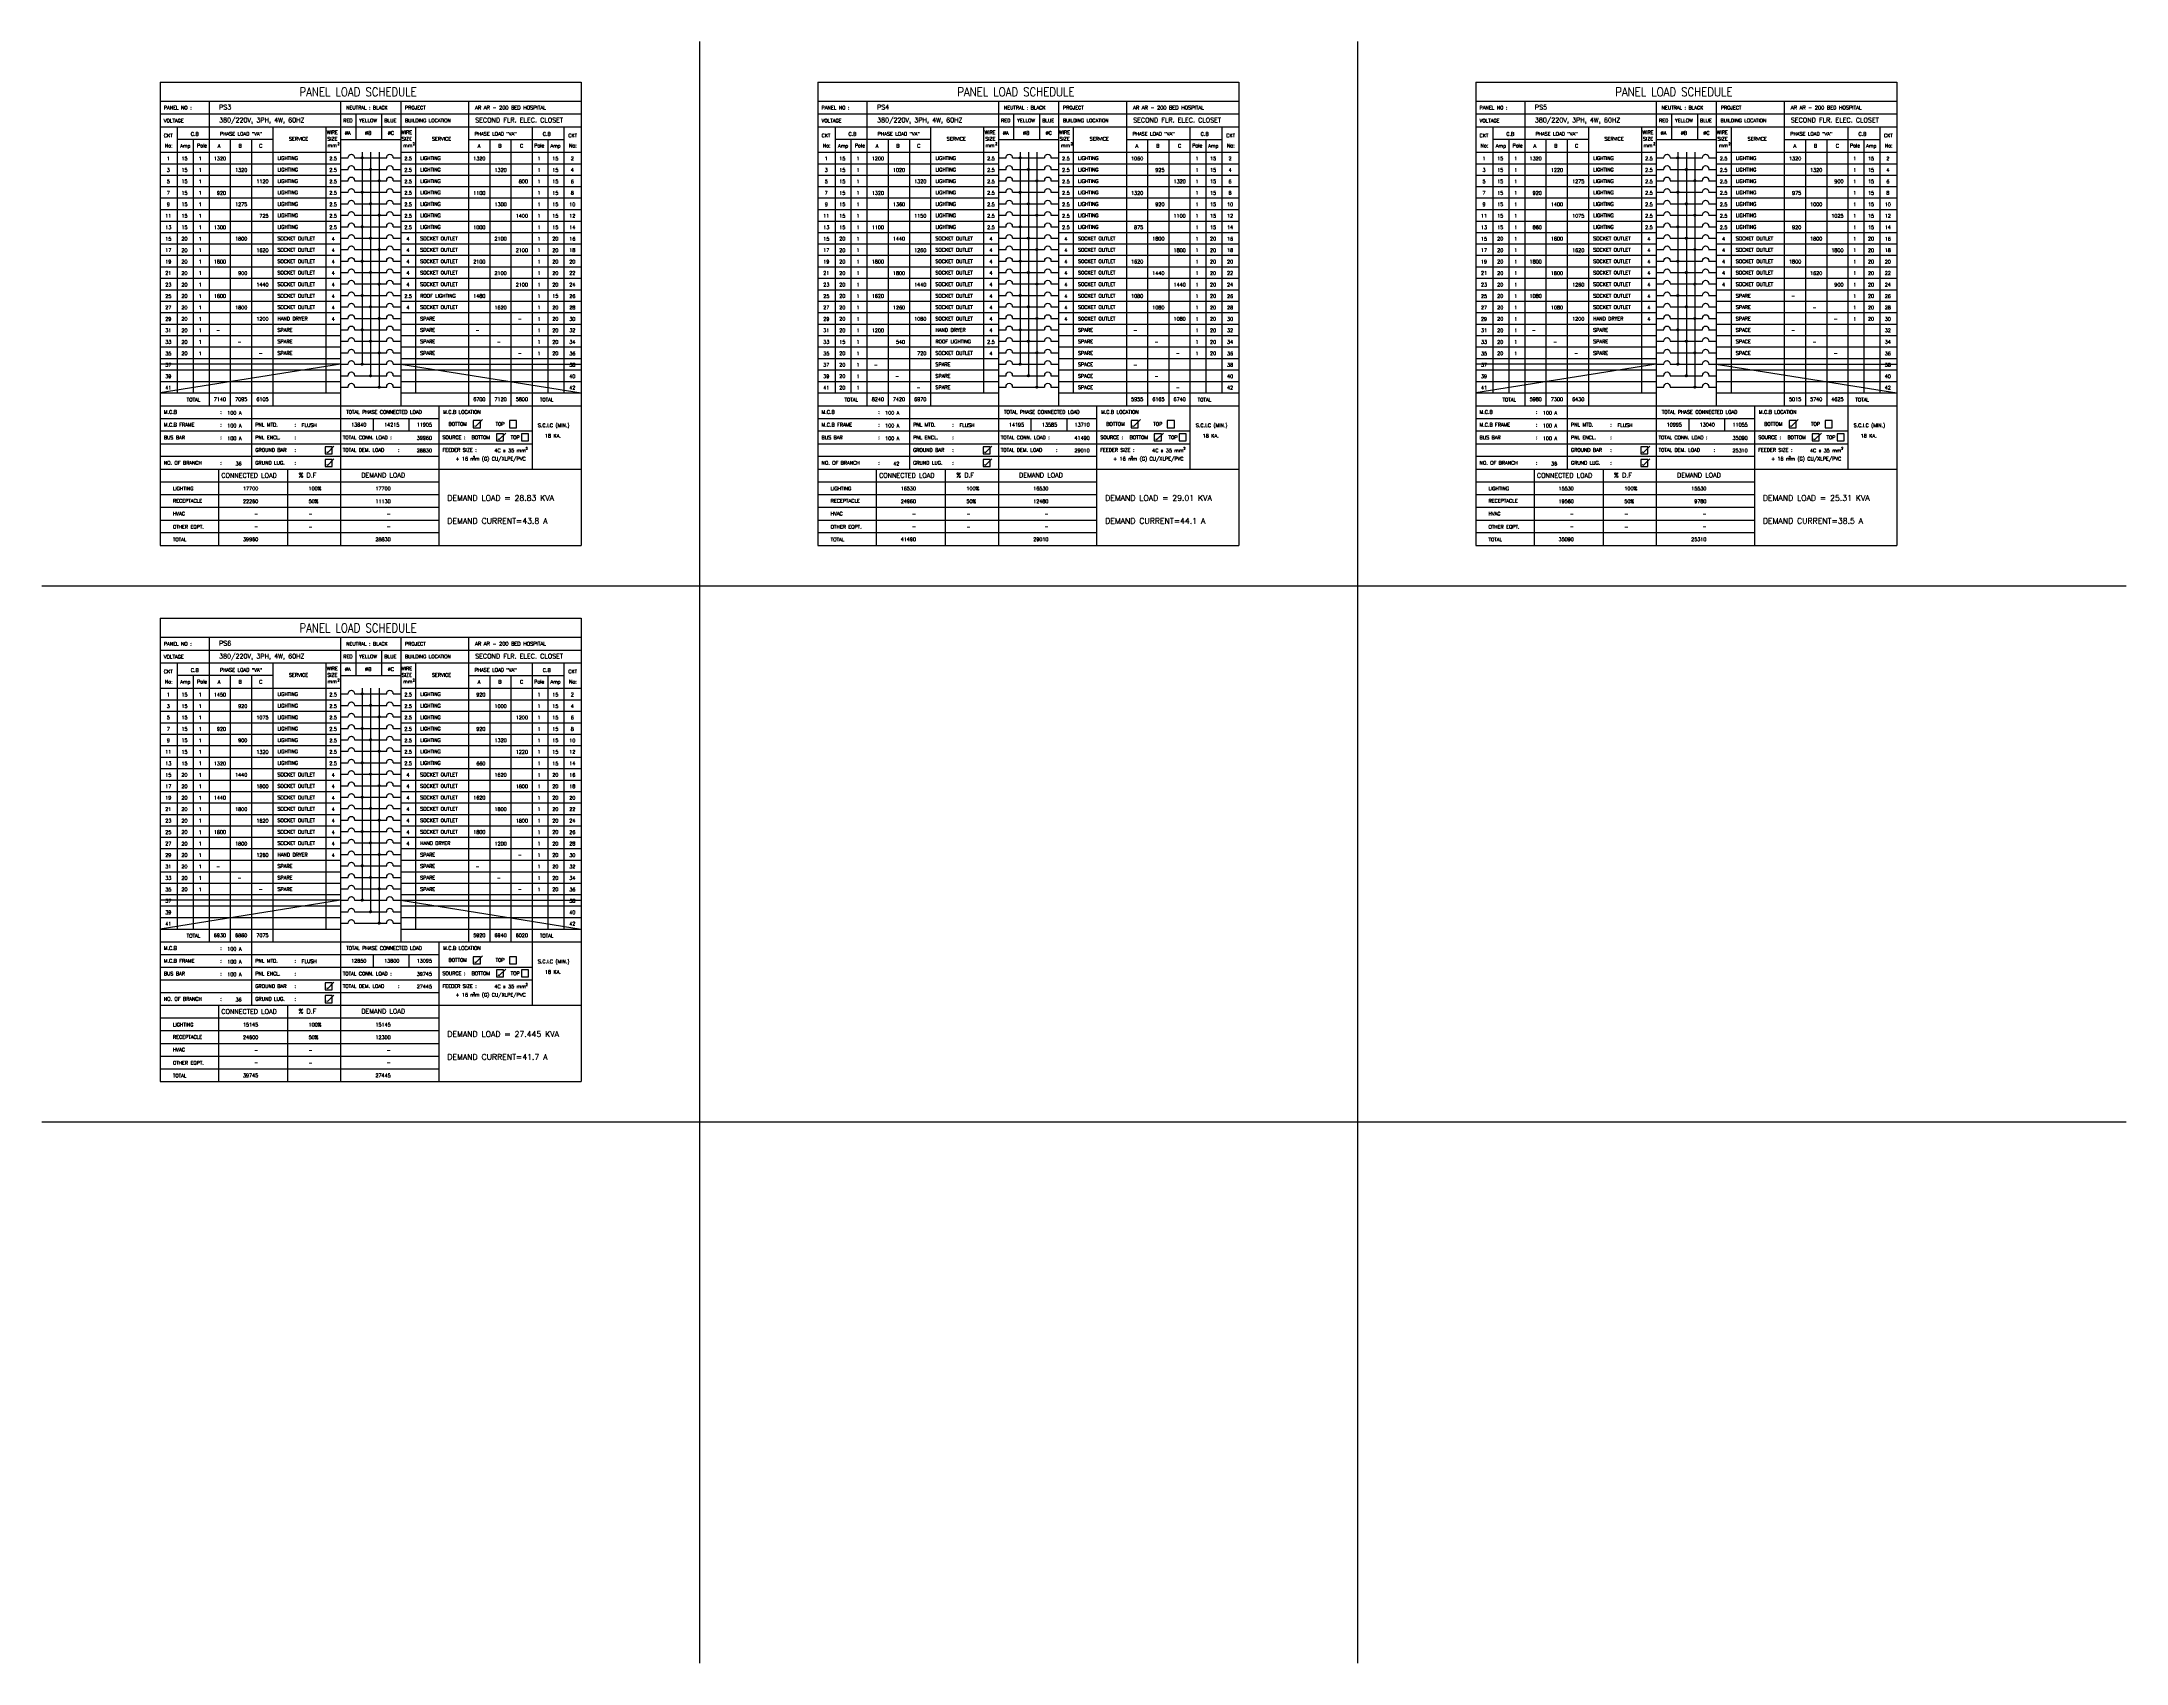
# Model space of a CAD drawing. Extents: x 2982 to 3085, y -78568 to -78488.
import ezdxf
from ezdxf.enums import TextEntityAlignment as Align

# ---------------------------------------------------------------- set-up
doc = ezdxf.new("R2010")
doc.units = 0
doc.header["$MEASUREMENT"] = 0
for name, color, linetype in [('BORDER', 4, 'CONTINUOUS'), ('E-TXT', 2, 'CONTINUOUS'), ('PANEL', 2, 'CONTINUOUS')]:
    doc.layers.add(name, color=color, linetype=linetype)
doc.styles.add('ROMANS', font='ROMANS.shx', dxfattribs={"height": 0.4})
pattern_1 = [(315, (208030.419657, -76456.545153), (0.00864749998874, 0.00864749998874), [])]
pattern_2 = [(315, (208030.419657, -76454.847012), (0.00864749998874, 0.00864749998874), [])]
pattern_3 = [(315, (208030.419657, -76453.14887), (0.00864749998874, 0.00864749998874), [])]
pattern_4 = [(315, (208030.419657, -76451.450729), (0.00864749998874, 0.00864749998874), [])]
pattern_5 = [(315, (208030.419657, -76449.752588), (0.00864749998874, 0.00864749998874), [])]
pattern_6 = [(315, (208030.419657, -76448.054447), (0.00864749998874, 0.00864749998874), [])]
pattern_7 = [(315, (208062.902999, -76456.545153), (0.00864749998874, 0.00864749998874), [])]
pattern_8 = [(315, (208062.902999, -76454.847012), (0.00864749998874, 0.00864749998874), [])]
pattern_9 = [(315, (208062.902999, -76453.14887), (0.00864749998874, 0.00864749998874), [])]
pattern_10 = [(315, (208062.902999, -76451.450729), (0.00864749998874, 0.00864749998874), [])]
pattern_11 = [(315, (208062.902999, -76449.752588), (0.00864749998874, 0.00864749998874), [])]
pattern_12 = [(315, (208062.902999, -76448.054447), (0.00864749998874, 0.00864749998874), [])]
pattern_13 = [(315, (208095.386341, -76456.545153), (0.00864749998874, 0.00864749998874), [])]
pattern_14 = [(315, (208095.386341, -76454.847012), (0.00864749998874, 0.00864749998874), [])]
pattern_15 = [(315, (208095.386341, -76453.14887), (0.00864749998874, 0.00864749998874), [])]
pattern_16 = [(315, (208095.386341, -76451.450729), (0.00864749998874, 0.00864749998874), [])]
pattern_17 = [(315, (208095.386341, -76449.752588), (0.00864749998874, 0.00864749998874), [])]
pattern_18 = [(315, (208095.386341, -76448.054447), (0.00864749998874, 0.00864749998874), [])]
pattern_19 = [(315, (208030.419657, -76483.024995), (0.00864749998874, 0.00864749998874), [])]
pattern_20 = [(315, (208030.419657, -76481.326854), (0.00864749998874, 0.00864749998874), [])]
pattern_21 = [(315, (208030.419657, -76479.628713), (0.00864749998874, 0.00864749998874), [])]
pattern_22 = [(315, (208030.419657, -76477.930572), (0.00864749998874, 0.00864749998874), [])]
pattern_23 = [(315, (208030.419657, -76476.23243), (0.00864749998874, 0.00864749998874), [])]
pattern_24 = [(315, (208030.419657, -76474.534289), (0.00864749998874, 0.00864749998874), [])]

msp = doc.modelspace()

# ---------------------------------------------------------------- hatches: boundary and pattern name
at = {"layer": 'PANEL', "linetype": 'Continuous'}
h = msp.add_hatch(dxfattribs=at)
h.set_pattern_fill('ANSI31', color=256, scale=0.068485, angle=406.041, style=0)
h.set_pattern_definition([(91.040959325, (208030.4196574, -76448.054447), (-0.00855917542476, -0.00015552164567), [])])
h.paths.add_polyline_path([(2997.44, -78493.37, 1), (2997.54, -78493.37, 1)])
h = msp.add_hatch(dxfattribs=at)
h.set_pattern_fill('ANSI31', color=256, scale=0.097835, angle=270, style=0)
h.set_pattern_definition(pattern_6)
h.paths.add_polyline_path([(2997.86, -78493.94, 1), (2997.96, -78493.94, 1)])
h = msp.add_hatch(dxfattribs=at)
h.set_pattern_fill('ANSI31', color=256, scale=0.068485, angle=406.041, style=0)
h.set_pattern_definition([(91.040959325, (208062.902999, -76448.054447), (-0.00855917542476, -0.00015552164567), [])])
h.paths.add_polyline_path([(3029.93, -78493.37, 1), (3030.02, -78493.37, 1)])
h = msp.add_hatch(dxfattribs=at)
h.set_pattern_fill('ANSI31', color=256, scale=0.097835, angle=270, style=0)
h.set_pattern_definition(pattern_12)
h.paths.add_polyline_path([(3030.35, -78493.94, 1), (3030.44, -78493.94, 1)])
h = msp.add_hatch(dxfattribs=at)
h.set_pattern_fill('ANSI31', color=256, scale=0.068485, angle=406.041, style=0)
h.set_pattern_definition([(91.040959325, (208095.386341, -76448.054447), (-0.00855917542476, -0.00015552164567), [])])
h.paths.add_polyline_path([(3062.41, -78493.37, 1), (3062.51, -78493.37, 1)])
h = msp.add_hatch(dxfattribs=at)
h.set_pattern_fill('ANSI31', color=256, scale=0.097835, angle=270, style=0)
h.set_pattern_definition(pattern_18)
h.paths.add_polyline_path([(3062.83, -78493.94, 1), (3062.93, -78493.94, 1)])
h = msp.add_hatch(dxfattribs=at)
h.set_pattern_fill('ANSI31', color=256, scale=0.097835, angle=270, style=0)
h.set_pattern_definition(pattern_6)
h.paths.add_polyline_path([(2997.54, -78495.07, 1), (2997.44, -78495.07, 1)])
h = msp.add_hatch(dxfattribs=at)
h.set_pattern_fill('ANSI31', color=256, scale=0.097835, angle=270, style=0)
h.set_pattern_definition(pattern_6)
h.paths.add_polyline_path([(2998.38, -78494.5, 1), (2998.28, -78494.5, 1)])
h = msp.add_hatch(dxfattribs=at)
h.set_pattern_fill('ANSI31', color=256, scale=0.097835, angle=270, style=0)
h.set_pattern_definition(pattern_12)
h.paths.add_polyline_path([(3030.02, -78495.07, 1), (3029.93, -78495.07, 1)])
h = msp.add_hatch(dxfattribs=at)
h.set_pattern_fill('ANSI31', color=256, scale=0.097835, angle=270, style=0)
h.set_pattern_definition(pattern_12)
h.paths.add_polyline_path([(3030.86, -78494.5, 1), (3030.76, -78494.5, 1)])
h = msp.add_hatch(dxfattribs=at)
h.set_pattern_fill('ANSI31', color=256, scale=0.097835, angle=270, style=0)
h.set_pattern_definition(pattern_18)
h.paths.add_polyline_path([(3062.51, -78495.07, 1), (3062.41, -78495.07, 1)])
h = msp.add_hatch(dxfattribs=at)
h.set_pattern_fill('ANSI31', color=256, scale=0.097835, angle=270, style=0)
h.set_pattern_definition(pattern_18)
h.paths.add_polyline_path([(3063.35, -78494.5, 1), (3063.25, -78494.5, 1)])
h = msp.add_hatch(dxfattribs=at)
h.set_pattern_fill('ANSI31', color=256, scale=0.097835, angle=270, style=0)
h.set_pattern_definition(pattern_6)
h.paths.add_polyline_path([(2997.96, -78495.64, 1), (2997.86, -78495.64, 1)])
h = msp.add_hatch(dxfattribs=at)
h.set_pattern_fill('ANSI31', color=256, scale=0.097835, angle=270, style=0)
h.set_pattern_definition(pattern_6)
h.paths.add_polyline_path([(2998.38, -78496.2, 1), (2998.28, -78496.2, 1)])
h = msp.add_hatch(dxfattribs=at)
h.set_pattern_fill('ANSI31', color=256, scale=0.097835, angle=270, style=0)
h.set_pattern_definition(pattern_12)
h.paths.add_polyline_path([(3030.44, -78495.64, 1), (3030.35, -78495.64, 1)])
h = msp.add_hatch(dxfattribs=at)
h.set_pattern_fill('ANSI31', color=256, scale=0.097835, angle=270, style=0)
h.set_pattern_definition(pattern_12)
h.paths.add_polyline_path([(3030.86, -78496.2, 1), (3030.76, -78496.2, 1)])
h = msp.add_hatch(dxfattribs=at)
h.set_pattern_fill('ANSI31', color=256, scale=0.097835, angle=270, style=0)
h.set_pattern_definition(pattern_18)
h.paths.add_polyline_path([(3062.93, -78495.64, 1), (3062.83, -78495.64, 1)])
h = msp.add_hatch(dxfattribs=at)
h.set_pattern_fill('ANSI31', color=256, scale=0.097835, angle=270, style=0)
h.set_pattern_definition(pattern_18)
h.paths.add_polyline_path([(3063.35, -78496.2, 1), (3063.25, -78496.2, 1)])
h = msp.add_hatch(dxfattribs=at)
h.set_pattern_fill('ANSI31', color=256, scale=0.097835, angle=270, style=0)
h.set_pattern_definition(pattern_5)
h.paths.add_polyline_path([(2997.54, -78496.77, 1), (2997.44, -78496.77, 1)])
h = msp.add_hatch(dxfattribs=at)
h.set_pattern_fill('ANSI31', color=256, scale=0.097835, angle=270, style=0)
h.set_pattern_definition(pattern_5)
h.paths.add_polyline_path([(2997.96, -78497.34, 1), (2997.86, -78497.34, 1)])
h = msp.add_hatch(dxfattribs=at)
h.set_pattern_fill('ANSI31', color=256, scale=0.097835, angle=270, style=0)
h.set_pattern_definition(pattern_11)
h.paths.add_polyline_path([(3030.02, -78496.77, 1), (3029.93, -78496.77, 1)])
h = msp.add_hatch(dxfattribs=at)
h.set_pattern_fill('ANSI31', color=256, scale=0.097835, angle=270, style=0)
h.set_pattern_definition(pattern_11)
h.paths.add_polyline_path([(3030.44, -78497.34, 1), (3030.35, -78497.34, 1)])
h = msp.add_hatch(dxfattribs=at)
h.set_pattern_fill('ANSI31', color=256, scale=0.097835, angle=270, style=0)
h.set_pattern_definition(pattern_17)
h.paths.add_polyline_path([(3062.51, -78496.77, 1), (3062.41, -78496.77, 1)])
h = msp.add_hatch(dxfattribs=at)
h.set_pattern_fill('ANSI31', color=256, scale=0.097835, angle=270, style=0)
h.set_pattern_definition(pattern_17)
h.paths.add_polyline_path([(3062.93, -78497.34, 1), (3062.83, -78497.34, 1)])
h = msp.add_hatch(dxfattribs=at)
h.set_pattern_fill('ANSI31', color=256, scale=0.097835, angle=270, style=0)
h.set_pattern_definition(pattern_4)
h.paths.add_polyline_path([(2997.54, -78498.47, 1), (2997.44, -78498.47, 1)])
h = msp.add_hatch(dxfattribs=at)
h.set_pattern_fill('ANSI31', color=256, scale=0.097835, angle=270, style=0)
h.set_pattern_definition(pattern_5)
h.paths.add_polyline_path([(2998.38, -78497.9, 1), (2998.28, -78497.9, 1)])
h = msp.add_hatch(dxfattribs=at)
h.set_pattern_fill('ANSI31', color=256, scale=0.097835, angle=270, style=0)
h.set_pattern_definition(pattern_10)
h.paths.add_polyline_path([(3030.02, -78498.47, 1), (3029.93, -78498.47, 1)])
h = msp.add_hatch(dxfattribs=at)
h.set_pattern_fill('ANSI31', color=256, scale=0.097835, angle=270, style=0)
h.set_pattern_definition(pattern_11)
h.paths.add_polyline_path([(3030.86, -78497.9, 1), (3030.76, -78497.9, 1)])
h = msp.add_hatch(dxfattribs=at)
h.set_pattern_fill('ANSI31', color=256, scale=0.097835, angle=270, style=0)
h.set_pattern_definition(pattern_16)
h.paths.add_polyline_path([(3062.51, -78498.47, 1), (3062.41, -78498.47, 1)])
h = msp.add_hatch(dxfattribs=at)
h.set_pattern_fill('ANSI31', color=256, scale=0.097835, angle=270, style=0)
h.set_pattern_definition(pattern_17)
h.paths.add_polyline_path([(3063.35, -78497.9, 1), (3063.25, -78497.9, 1)])
h = msp.add_hatch(dxfattribs=at)
h.set_pattern_fill('ANSI31', color=256, scale=0.097835, angle=270, style=0)
h.set_pattern_definition(pattern_4)
h.paths.add_polyline_path([(2997.96, -78499.03, 1), (2997.86, -78499.03, 1)])
h = msp.add_hatch(dxfattribs=at)
h.set_pattern_fill('ANSI31', color=256, scale=0.097835, angle=270, style=0)
h.set_pattern_definition(pattern_10)
h.paths.add_polyline_path([(3030.44, -78499.03, 1), (3030.35, -78499.03, 1)])
h = msp.add_hatch(dxfattribs=at)
h.set_pattern_fill('ANSI31', color=256, scale=0.097835, angle=270, style=0)
h.set_pattern_definition(pattern_16)
h.paths.add_polyline_path([(3062.93, -78499.03, 1), (3062.83, -78499.03, 1)])
h = msp.add_hatch(dxfattribs=at)
h.set_pattern_fill('ANSI31', color=256, scale=0.097835, angle=270, style=0)
h.set_pattern_definition(pattern_3)
h.paths.add_polyline_path([(2997.54, -78500.17, 1), (2997.44, -78500.17, 1)])
h = msp.add_hatch(dxfattribs=at)
h.set_pattern_fill('ANSI31', color=256, scale=0.097835, angle=270, style=0)
h.set_pattern_definition(pattern_4)
h.paths.add_polyline_path([(2998.38, -78499.6, 1), (2998.28, -78499.6, 1)])
h = msp.add_hatch(dxfattribs=at)
h.set_pattern_fill('ANSI31', color=256, scale=0.097835, angle=270, style=0)
h.set_pattern_definition(pattern_9)
h.paths.add_polyline_path([(3030.02, -78500.17, 1), (3029.93, -78500.17, 1)])
h = msp.add_hatch(dxfattribs=at)
h.set_pattern_fill('ANSI31', color=256, scale=0.097835, angle=270, style=0)
h.set_pattern_definition(pattern_10)
h.paths.add_polyline_path([(3030.86, -78499.6, 1), (3030.76, -78499.6, 1)])
h = msp.add_hatch(dxfattribs=at)
h.set_pattern_fill('ANSI31', color=256, scale=0.097835, angle=270, style=0)
h.set_pattern_definition(pattern_15)
h.paths.add_polyline_path([(3062.51, -78500.17, 1), (3062.41, -78500.17, 1)])
h = msp.add_hatch(dxfattribs=at)
h.set_pattern_fill('ANSI31', color=256, scale=0.097835, angle=270, style=0)
h.set_pattern_definition(pattern_16)
h.paths.add_polyline_path([(3063.35, -78499.6, 1), (3063.25, -78499.6, 1)])
h = msp.add_hatch(dxfattribs=at)
h.set_pattern_fill('ANSI31', color=256, scale=0.097835, angle=270, style=0)
h.set_pattern_definition(pattern_3)
h.paths.add_polyline_path([(2997.96, -78500.73, 1), (2997.86, -78500.73, 1)])
h = msp.add_hatch(dxfattribs=at)
h.set_pattern_fill('ANSI31', color=256, scale=0.097835, angle=270, style=0)
h.set_pattern_definition(pattern_3)
h.paths.add_polyline_path([(2998.38, -78501.3, 1), (2998.28, -78501.3, 1)])
h = msp.add_hatch(dxfattribs=at)
h.set_pattern_fill('ANSI31', color=256, scale=0.097835, angle=270, style=0)
h.set_pattern_definition(pattern_9)
h.paths.add_polyline_path([(3030.44, -78500.73, 1), (3030.35, -78500.73, 1)])
h = msp.add_hatch(dxfattribs=at)
h.set_pattern_fill('ANSI31', color=256, scale=0.097835, angle=270, style=0)
h.set_pattern_definition(pattern_9)
h.paths.add_polyline_path([(3030.86, -78501.3, 1), (3030.76, -78501.3, 1)])
h = msp.add_hatch(dxfattribs=at)
h.set_pattern_fill('ANSI31', color=256, scale=0.097835, angle=270, style=0)
h.set_pattern_definition(pattern_15)
h.paths.add_polyline_path([(3062.93, -78500.73, 1), (3062.83, -78500.73, 1)])
h = msp.add_hatch(dxfattribs=at)
h.set_pattern_fill('ANSI31', color=256, scale=0.097835, angle=270, style=0)
h.set_pattern_definition(pattern_15)
h.paths.add_polyline_path([(3063.35, -78501.3, 1), (3063.25, -78501.3, 1)])
h = msp.add_hatch(dxfattribs=at)
h.set_pattern_fill('ANSI31', color=256, scale=0.097835, angle=270, style=0)
h.set_pattern_definition(pattern_2)
h.paths.add_polyline_path([(2997.54, -78501.86, 1), (2997.44, -78501.86, 1)])
h = msp.add_hatch(dxfattribs=at)
h.set_pattern_fill('ANSI31', color=256, scale=0.097835, angle=270, style=0)
h.set_pattern_definition(pattern_2)
h.paths.add_polyline_path([(2997.96, -78502.43, 1), (2997.86, -78502.43, 1)])
h = msp.add_hatch(dxfattribs=at)
h.set_pattern_fill('ANSI31', color=256, scale=0.097835, angle=270, style=0)
h.set_pattern_definition(pattern_8)
h.paths.add_polyline_path([(3030.02, -78501.86, 1), (3029.93, -78501.86, 1)])
h = msp.add_hatch(dxfattribs=at)
h.set_pattern_fill('ANSI31', color=256, scale=0.097835, angle=270, style=0)
h.set_pattern_definition(pattern_8)
h.paths.add_polyline_path([(3030.44, -78502.43, 1), (3030.35, -78502.43, 1)])
h = msp.add_hatch(dxfattribs=at)
h.set_pattern_fill('ANSI31', color=256, scale=0.097835, angle=270, style=0)
h.set_pattern_definition(pattern_14)
h.paths.add_polyline_path([(3062.51, -78501.86, 1), (3062.41, -78501.86, 1)])
h = msp.add_hatch(dxfattribs=at)
h.set_pattern_fill('ANSI31', color=256, scale=0.097835, angle=270, style=0)
h.set_pattern_definition(pattern_14)
h.paths.add_polyline_path([(3062.93, -78502.43, 1), (3062.83, -78502.43, 1)])
h = msp.add_hatch(dxfattribs=at)
h.set_pattern_fill('ANSI31', color=256, scale=0.097835, angle=270, style=0)
h.set_pattern_definition(pattern_1)
h.paths.add_polyline_path([(2997.54, -78503.56, 1), (2997.44, -78503.56, 1)])
h = msp.add_hatch(dxfattribs=at)
h.set_pattern_fill('ANSI31', color=256, scale=0.097835, angle=270, style=0)
h.set_pattern_definition(pattern_2)
h.paths.add_polyline_path([(2998.38, -78503, 1), (2998.28, -78503, 1)])
h = msp.add_hatch(dxfattribs=at)
h.set_pattern_fill('ANSI31', color=256, scale=0.097835, angle=270, style=0)
h.set_pattern_definition(pattern_7)
h.paths.add_polyline_path([(3030.02, -78503.56, 1), (3029.93, -78503.56, 1)])
h = msp.add_hatch(dxfattribs=at)
h.set_pattern_fill('ANSI31', color=256, scale=0.097835, angle=270, style=0)
h.set_pattern_definition(pattern_8)
h.paths.add_polyline_path([(3030.86, -78503, 1), (3030.76, -78503, 1)])
h = msp.add_hatch(dxfattribs=at)
h.set_pattern_fill('ANSI31', color=256, scale=0.097835, angle=270, style=0)
h.set_pattern_definition(pattern_13)
h.paths.add_polyline_path([(3062.51, -78503.56, 1), (3062.41, -78503.56, 1)])
h = msp.add_hatch(dxfattribs=at)
h.set_pattern_fill('ANSI31', color=256, scale=0.097835, angle=270, style=0)
h.set_pattern_definition(pattern_14)
h.paths.add_polyline_path([(3063.35, -78503, 1), (3063.25, -78503, 1)])
h = msp.add_hatch(dxfattribs=at)
h.set_pattern_fill('ANSI31', color=256, scale=0.097835, angle=270, style=0)
h.set_pattern_definition(pattern_1)
h.paths.add_polyline_path([(2997.96, -78504.13, 1), (2997.86, -78504.13, 1)])
h = msp.add_hatch(dxfattribs=at)
h.set_pattern_fill('ANSI31', color=256, scale=0.097835, angle=270, style=0)
h.set_pattern_definition(pattern_7)
h.paths.add_polyline_path([(3030.44, -78504.13, 1), (3030.35, -78504.13, 1)])
h = msp.add_hatch(dxfattribs=at)
h.set_pattern_fill('ANSI31', color=256, scale=0.097835, angle=270, style=0)
h.set_pattern_definition(pattern_13)
h.paths.add_polyline_path([(3062.93, -78504.13, 1), (3062.83, -78504.13, 1)])
h = msp.add_hatch(dxfattribs=at)
h.set_pattern_fill('ANSI31', color=256, scale=0.097835, angle=270, style=0)
h.set_pattern_definition(pattern_1)
h.paths.add_polyline_path([(2998.38, -78504.69, 1), (2998.28, -78504.69, 1)])
h = msp.add_hatch(dxfattribs=at)
h.set_pattern_fill('ANSI31', color=256, scale=0.097835, angle=270, style=0)
h.set_pattern_definition(pattern_7)
h.paths.add_polyline_path([(3030.86, -78504.69, 1), (3030.76, -78504.69, 1)])
h = msp.add_hatch(dxfattribs=at)
h.set_pattern_fill('ANSI31', color=256, scale=0.097835, angle=270, style=0)
h.set_pattern_definition(pattern_13)
h.paths.add_polyline_path([(3063.35, -78504.69, 1), (3063.25, -78504.69, 1)])
h = msp.add_hatch(dxfattribs=at)
h.set_pattern_fill('ANSI31', color=256, scale=0.068485, angle=406.041, style=0)
h.set_pattern_definition([(91.040959325, (208030.4196574, -76474.534289), (-0.00855917542476, -0.00015552164567), [])])
h.paths.add_polyline_path([(2997.44, -78519.85, 1), (2997.54, -78519.85, 1)])
h = msp.add_hatch(dxfattribs=at)
h.set_pattern_fill('ANSI31', color=256, scale=0.097835, angle=270, style=0)
h.set_pattern_definition(pattern_24)
h.paths.add_polyline_path([(2997.86, -78520.42, 1), (2997.96, -78520.42, 1)])
h = msp.add_hatch(dxfattribs=at)
h.set_pattern_fill('ANSI31', color=256, scale=0.097835, angle=270, style=0)
h.set_pattern_definition(pattern_24)
h.paths.add_polyline_path([(2998.38, -78520.98, 1), (2998.28, -78520.98, 1)])
h = msp.add_hatch(dxfattribs=at)
h.set_pattern_fill('ANSI31', color=256, scale=0.097835, angle=270, style=0)
h.set_pattern_definition(pattern_24)
h.paths.add_polyline_path([(2997.54, -78521.55, 1), (2997.44, -78521.55, 1)])
h = msp.add_hatch(dxfattribs=at)
h.set_pattern_fill('ANSI31', color=256, scale=0.097835, angle=270, style=0)
h.set_pattern_definition(pattern_24)
h.paths.add_polyline_path([(2997.96, -78522.12, 1), (2997.86, -78522.12, 1)])
h = msp.add_hatch(dxfattribs=at)
h.set_pattern_fill('ANSI31', color=256, scale=0.097835, angle=270, style=0)
h.set_pattern_definition(pattern_24)
h.paths.add_polyline_path([(2998.38, -78522.68, 1), (2998.28, -78522.68, 1)])
h = msp.add_hatch(dxfattribs=at)
h.set_pattern_fill('ANSI31', color=256, scale=0.097835, angle=270, style=0)
h.set_pattern_definition(pattern_23)
h.paths.add_polyline_path([(2997.54, -78523.25, 1), (2997.44, -78523.25, 1)])
h = msp.add_hatch(dxfattribs=at)
h.set_pattern_fill('ANSI31', color=256, scale=0.097835, angle=270, style=0)
h.set_pattern_definition(pattern_23)
h.paths.add_polyline_path([(2997.96, -78523.81, 1), (2997.86, -78523.81, 1)])
h = msp.add_hatch(dxfattribs=at)
h.set_pattern_fill('ANSI31', color=256, scale=0.097835, angle=270, style=0)
h.set_pattern_definition(pattern_22)
h.paths.add_polyline_path([(2997.54, -78524.95, 1), (2997.44, -78524.95, 1)])
h = msp.add_hatch(dxfattribs=at)
h.set_pattern_fill('ANSI31', color=256, scale=0.097835, angle=270, style=0)
h.set_pattern_definition(pattern_23)
h.paths.add_polyline_path([(2998.38, -78524.38, 1), (2998.28, -78524.38, 1)])
h = msp.add_hatch(dxfattribs=at)
h.set_pattern_fill('ANSI31', color=256, scale=0.097835, angle=270, style=0)
h.set_pattern_definition(pattern_22)
h.paths.add_polyline_path([(2997.96, -78525.51, 1), (2997.86, -78525.51, 1)])
h = msp.add_hatch(dxfattribs=at)
h.set_pattern_fill('ANSI31', color=256, scale=0.097835, angle=270, style=0)
h.set_pattern_definition(pattern_22)
h.paths.add_polyline_path([(2998.38, -78526.08, 1), (2998.28, -78526.08, 1)])
h = msp.add_hatch(dxfattribs=at)
h.set_pattern_fill('ANSI31', color=256, scale=0.097835, angle=270, style=0)
h.set_pattern_definition(pattern_21)
h.paths.add_polyline_path([(2997.54, -78526.65, 1), (2997.44, -78526.65, 1)])
h = msp.add_hatch(dxfattribs=at)
h.set_pattern_fill('ANSI31', color=256, scale=0.097835, angle=270, style=0)
h.set_pattern_definition(pattern_21)
h.paths.add_polyline_path([(2997.96, -78527.21, 1), (2997.86, -78527.21, 1)])
h = msp.add_hatch(dxfattribs=at)
h.set_pattern_fill('ANSI31', color=256, scale=0.097835, angle=270, style=0)
h.set_pattern_definition(pattern_21)
h.paths.add_polyline_path([(2998.38, -78527.78, 1), (2998.28, -78527.78, 1)])
h = msp.add_hatch(dxfattribs=at)
h.set_pattern_fill('ANSI31', color=256, scale=0.097835, angle=270, style=0)
h.set_pattern_definition(pattern_20)
h.paths.add_polyline_path([(2997.54, -78528.34, 1), (2997.44, -78528.34, 1)])
h = msp.add_hatch(dxfattribs=at)
h.set_pattern_fill('ANSI31', color=256, scale=0.097835, angle=270, style=0)
h.set_pattern_definition(pattern_20)
h.paths.add_polyline_path([(2997.96, -78528.91, 1), (2997.86, -78528.91, 1)])
h = msp.add_hatch(dxfattribs=at)
h.set_pattern_fill('ANSI31', color=256, scale=0.097835, angle=270, style=0)
h.set_pattern_definition(pattern_19)
h.paths.add_polyline_path([(2997.54, -78530.04, 1), (2997.44, -78530.04, 1)])
h = msp.add_hatch(dxfattribs=at)
h.set_pattern_fill('ANSI31', color=256, scale=0.097835, angle=270, style=0)
h.set_pattern_definition(pattern_20)
h.paths.add_polyline_path([(2998.38, -78529.48, 1), (2998.28, -78529.48, 1)])
h = msp.add_hatch(dxfattribs=at)
h.set_pattern_fill('ANSI31', color=256, scale=0.097835, angle=270, style=0)
h.set_pattern_definition(pattern_19)
h.paths.add_polyline_path([(2997.96, -78530.61, 1), (2997.86, -78530.61, 1)])
h = msp.add_hatch(dxfattribs=at)
h.set_pattern_fill('ANSI31', color=256, scale=0.097835, angle=270, style=0)
h.set_pattern_definition(pattern_19)
h.paths.add_polyline_path([(2998.38, -78531.17, 1), (2998.28, -78531.17, 1)])

# ---------------------------------------------------------------- linework, layer by layer
at = {"layer": 'BORDER', "color": 1}
for p, q in [((3014.15, -78487.63), (3014.15, -78567.73)), ((3046.64, -78487.63), (3046.64, -78567.73)), ((2981.67, -78514.51), (3084.6, -78514.51)), ((2981.67, -78540.99), (3084.6, -78540.99))]:
    msp.add_line(p, q, dxfattribs=at)
at = {"layer": 'PANEL', "color": 6}
for p, q in [((2987.52, -78489.63), (3008.31, -78489.63)), ((2987.52, -78489.63), (2987.52, -78512.51)), ((3008.31, -78489.63), (3008.31, -78512.51)), ((3020, -78489.63), (3040.79, -78489.63)), ((3020, -78489.63), (3020, -78512.51)), ((3040.79, -78489.63), (3040.79, -78512.51)), ((3052.48, -78489.63), (3073.27, -78489.63)), ((3052.48, -78489.63), (3052.48, -78512.51)), ((3073.27, -78489.63), (3073.27, -78512.51)), ((2987.52, -78512.51), (3008.31, -78512.51)), ((3020, -78512.51), (3040.79, -78512.51)), ((3052.48, -78512.51), (3073.27, -78512.51)), ((2987.52, -78516.11), (3008.31, -78516.11)), ((2987.52, -78516.11), (2987.52, -78538.99)), ((3008.31, -78516.11), (3008.31, -78538.99)), ((2987.52, -78538.99), (3008.31, -78538.99))]:
    msp.add_line(p, q, dxfattribs=at)
at = {"layer": 'PANEL', "color": 2}
for p, q in [((2987.52, -78490.57), (3008.31, -78490.57)), ((2996.43, -78490.57), (2996.43, -78505.61)), ((2999.4, -78490.57), (2999.4, -78505.61)), ((3020, -78490.57), (3040.79, -78490.57)), ((3028.91, -78490.57), (3028.91, -78505.61)), ((3031.88, -78490.57), (3031.88, -78505.61)), ((3052.48, -78490.57), (3073.27, -78490.57)), ((3061.39, -78490.57), (3061.39, -78505.61)), ((3064.36, -78490.57), (3064.36, -78505.61)), ((2987.52, -78491.83), (3008.31, -78491.83)), ((3020, -78491.83), (3040.79, -78491.83)), ((3052.48, -78491.83), (3073.27, -78491.83)), ((2996.43, -78492.46), (2999.4, -78492.46)), ((3028.91, -78492.46), (3031.88, -78492.46)), ((3061.39, -78492.46), (3064.36, -78492.46)), ((2987.52, -78505.61), (3008.31, -78505.61)), ((3020, -78505.61), (3040.79, -78505.61)), ((3052.48, -78505.61), (3073.27, -78505.61)), ((2987.52, -78517.05), (3008.31, -78517.05)), ((2996.43, -78517.05), (2996.43, -78532.09)), ((2999.4, -78517.05), (2999.4, -78532.09)), ((2987.52, -78518.31), (3008.31, -78518.31)), ((2996.43, -78518.94), (2999.4, -78518.94)), ((2987.52, -78532.09), (3008.31, -78532.09))]:
    msp.add_line(p, q, dxfattribs=at)
at = {"layer": 'PANEL'}
for p, q in [((2987.52, -78491.2), (3008.31, -78491.2)), ((2997.2, -78492.46), (2997.2, -78491.2)), ((2998.47, -78492.46), (2998.47, -78491.2)), ((3020, -78491.2), (3040.79, -78491.2)), ((3029.68, -78492.46), (3029.68, -78491.2)), ((3030.96, -78492.46), (3030.96, -78491.2)), ((3052.48, -78491.2), (3073.27, -78491.2)), ((3062.16, -78492.46), (3062.16, -78491.2)), ((3063.44, -78492.46), (3063.44, -78491.2)), ((2997.49, -78493.09), (2997.49, -78503.56)), ((2997.91, -78493.09), (2997.91, -78504.13)), ((2998.33, -78493.09), (2998.33, -78504.69)), ((3029.98, -78493.09), (3029.98, -78503.56)), ((3030.39, -78493.09), (3030.39, -78504.13)), ((3030.81, -78493.09), (3030.81, -78504.69)), ((3062.46, -78493.09), (3062.46, -78503.56)), ((3062.88, -78493.09), (3062.88, -78504.13)), ((3063.3, -78493.09), (3063.3, -78504.69)), ((2996.43, -78493.37), (2996.81, -78493.37)), ((2996.43, -78493.94), (2996.81, -78493.94)), ((2997.11, -78493.37), (2998.71, -78493.37)), ((2997.11, -78493.94), (2998.71, -78493.94)), ((2999.02, -78493.37), (2999.4, -78493.37)), ((2999.02, -78493.94), (2999.4, -78493.94)), ((3028.91, -78493.37), (3029.29, -78493.37)), ((3028.91, -78493.94), (3029.29, -78493.94)), ((3029.6, -78493.37), (3031.19, -78493.37)), ((3029.6, -78493.94), (3031.19, -78493.94)), ((3031.5, -78493.37), (3031.88, -78493.37)), ((3031.5, -78493.94), (3031.88, -78493.94)), ((3061.39, -78493.37), (3061.77, -78493.37)), ((3061.39, -78493.94), (3061.77, -78493.94)), ((3062.08, -78493.37), (3063.68, -78493.37)), ((3062.08, -78493.94), (3063.68, -78493.94)), ((3063.98, -78493.37), (3064.36, -78493.37)), ((3063.98, -78493.94), (3064.36, -78493.94)), ((2996.43, -78494.5), (2996.81, -78494.5)), ((2996.43, -78495.07), (2996.81, -78495.07)), ((2997.11, -78494.5), (2998.71, -78494.5)), ((2997.11, -78495.07), (2998.71, -78495.07)), ((2999.02, -78494.5), (2999.4, -78494.5)), ((2999.02, -78495.07), (2999.4, -78495.07)), ((3028.91, -78494.5), (3029.29, -78494.5)), ((3028.91, -78495.07), (3029.29, -78495.07)), ((3029.6, -78494.5), (3031.19, -78494.5)), ((3029.6, -78495.07), (3031.19, -78495.07)), ((3031.5, -78494.5), (3031.88, -78494.5)), ((3031.5, -78495.07), (3031.88, -78495.07)), ((3061.39, -78494.5), (3061.77, -78494.5)), ((3061.39, -78495.07), (3061.77, -78495.07)), ((3062.08, -78494.5), (3063.68, -78494.5)), ((3062.08, -78495.07), (3063.68, -78495.07)), ((3063.98, -78494.5), (3064.36, -78494.5)), ((3063.98, -78495.07), (3064.36, -78495.07)), ((2996.43, -78495.64), (2996.81, -78495.64)), ((2996.43, -78496.2), (2996.81, -78496.2)), ((2997.11, -78495.64), (2998.71, -78495.64)), ((2997.11, -78496.2), (2998.71, -78496.2)), ((2999.02, -78495.64), (2999.4, -78495.64)), ((2999.02, -78496.2), (2999.4, -78496.2)), ((3028.91, -78495.64), (3029.29, -78495.64)), ((3028.91, -78496.2), (3029.29, -78496.2)), ((3029.6, -78495.64), (3031.19, -78495.64)), ((3029.6, -78496.2), (3031.19, -78496.2)), ((3031.5, -78495.64), (3031.88, -78495.64)), ((3031.5, -78496.2), (3031.88, -78496.2)), ((3061.39, -78495.64), (3061.77, -78495.64)), ((3061.39, -78496.2), (3061.77, -78496.2)), ((3062.08, -78495.64), (3063.68, -78495.64)), ((3062.08, -78496.2), (3063.68, -78496.2)), ((3063.98, -78495.64), (3064.36, -78495.64)), ((3063.98, -78496.2), (3064.36, -78496.2)), ((2996.43, -78496.77), (2996.81, -78496.77)), ((2996.43, -78497.34), (2996.81, -78497.34)), ((2997.11, -78496.77), (2998.71, -78496.77)), ((2997.11, -78497.34), (2998.71, -78497.34)), ((2999.02, -78496.77), (2999.4, -78496.77)), ((2999.02, -78497.34), (2999.4, -78497.34)), ((3028.91, -78496.77), (3029.29, -78496.77)), ((3028.91, -78497.34), (3029.29, -78497.34)), ((3029.6, -78496.77), (3031.19, -78496.77)), ((3029.6, -78497.34), (3031.19, -78497.34)), ((3031.5, -78496.77), (3031.88, -78496.77)), ((3031.5, -78497.34), (3031.88, -78497.34)), ((3061.39, -78496.77), (3061.77, -78496.77)), ((3061.39, -78497.34), (3061.77, -78497.34)), ((3062.08, -78496.77), (3063.68, -78496.77)), ((3062.08, -78497.34), (3063.68, -78497.34)), ((3063.98, -78496.77), (3064.36, -78496.77)), ((3063.98, -78497.34), (3064.36, -78497.34)), ((2996.43, -78497.9), (2996.81, -78497.9)), ((2997.11, -78497.9), (2998.71, -78497.9)), ((2999.02, -78497.9), (2999.4, -78497.9)), ((3028.91, -78497.9), (3029.29, -78497.9)), ((3029.6, -78497.9), (3031.19, -78497.9)), ((3031.5, -78497.9), (3031.88, -78497.9)), ((3061.39, -78497.9), (3061.77, -78497.9)), ((3062.08, -78497.9), (3063.68, -78497.9)), ((3063.98, -78497.9), (3064.36, -78497.9)), ((2996.43, -78498.47), (2996.81, -78498.47)), ((2996.43, -78499.03), (2996.81, -78499.03)), ((2997.11, -78498.47), (2998.71, -78498.47)), ((2997.11, -78499.03), (2998.71, -78499.03)), ((2999.02, -78498.47), (2999.4, -78498.47)), ((2999.02, -78499.03), (2999.4, -78499.03)), ((3028.91, -78498.47), (3029.29, -78498.47)), ((3028.91, -78499.03), (3029.29, -78499.03)), ((3029.6, -78498.47), (3031.19, -78498.47)), ((3029.6, -78499.03), (3031.19, -78499.03)), ((3031.5, -78498.47), (3031.88, -78498.47)), ((3031.5, -78499.03), (3031.88, -78499.03)), ((3061.39, -78498.47), (3061.77, -78498.47)), ((3061.39, -78499.03), (3061.77, -78499.03)), ((3062.08, -78498.47), (3063.68, -78498.47)), ((3062.08, -78499.03), (3063.68, -78499.03)), ((3063.98, -78498.47), (3064.36, -78498.47)), ((3063.98, -78499.03), (3064.36, -78499.03)), ((2996.43, -78499.6), (2996.81, -78499.6)), ((2996.43, -78500.17), (2996.81, -78500.17)), ((2997.11, -78499.6), (2998.71, -78499.6)), ((2997.11, -78500.17), (2998.71, -78500.17)), ((2999.02, -78499.6), (2999.4, -78499.6)), ((2999.02, -78500.17), (2999.4, -78500.17)), ((3028.91, -78499.6), (3029.29, -78499.6)), ((3028.91, -78500.17), (3029.29, -78500.17)), ((3029.6, -78499.6), (3031.19, -78499.6)), ((3029.6, -78500.17), (3031.19, -78500.17)), ((3031.5, -78499.6), (3031.88, -78499.6)), ((3031.5, -78500.17), (3031.88, -78500.17)), ((3061.39, -78499.6), (3061.77, -78499.6)), ((3061.39, -78500.17), (3061.77, -78500.17)), ((3062.08, -78499.6), (3063.68, -78499.6)), ((3062.08, -78500.17), (3063.68, -78500.17)), ((3063.98, -78499.6), (3064.36, -78499.6)), ((3063.98, -78500.17), (3064.36, -78500.17)), ((2996.43, -78500.73), (2996.81, -78500.73)), ((2996.43, -78501.3), (2996.81, -78501.3)), ((2997.11, -78500.73), (2998.71, -78500.73)), ((2997.11, -78501.3), (2998.71, -78501.3)), ((2999.02, -78500.73), (2999.4, -78500.73)), ((2999.02, -78501.3), (2999.4, -78501.3)), ((3028.91, -78500.73), (3029.29, -78500.73)), ((3028.91, -78501.3), (3029.29, -78501.3)), ((3029.6, -78500.73), (3031.19, -78500.73)), ((3029.6, -78501.3), (3031.19, -78501.3)), ((3031.5, -78500.73), (3031.88, -78500.73)), ((3031.5, -78501.3), (3031.88, -78501.3)), ((3061.39, -78500.73), (3061.77, -78500.73)), ((3061.39, -78501.3), (3061.77, -78501.3)), ((3062.08, -78500.73), (3063.68, -78500.73)), ((3062.08, -78501.3), (3063.68, -78501.3)), ((3063.98, -78500.73), (3064.36, -78500.73)), ((3063.98, -78501.3), (3064.36, -78501.3)), ((2996.43, -78501.86), (2996.81, -78501.86)), ((2996.43, -78502.43), (2996.81, -78502.43)), ((2997.11, -78501.86), (2998.71, -78501.86)), ((2997.11, -78502.43), (2998.71, -78502.43)), ((2999.02, -78501.86), (2999.4, -78501.86)), ((2999.02, -78502.43), (2999.4, -78502.43)), ((3028.91, -78501.86), (3029.29, -78501.86)), ((3028.91, -78502.43), (3029.29, -78502.43)), ((3029.6, -78501.86), (3031.19, -78501.86)), ((3029.6, -78502.43), (3031.19, -78502.43)), ((3031.5, -78501.86), (3031.88, -78501.86)), ((3031.5, -78502.43), (3031.88, -78502.43)), ((3061.39, -78501.86), (3061.77, -78501.86)), ((3061.39, -78502.43), (3061.77, -78502.43)), ((3062.08, -78501.86), (3063.68, -78501.86)), ((3062.08, -78502.43), (3063.68, -78502.43)), ((3063.98, -78501.86), (3064.36, -78501.86)), ((3063.98, -78502.43), (3064.36, -78502.43)), ((2996.43, -78503), (2996.81, -78503)), ((2996.43, -78503.56), (2996.81, -78503.56)), ((2997.11, -78503), (2998.71, -78503)), ((2997.11, -78503.56), (2998.71, -78503.56)), ((2999.02, -78503), (2999.4, -78503)), ((2999.02, -78503.56), (2999.4, -78503.56)), ((3028.91, -78503), (3029.29, -78503)), ((3028.91, -78503.56), (3029.29, -78503.56)), ((3029.6, -78503), (3031.19, -78503)), ((3029.6, -78503.56), (3031.19, -78503.56)), ((3031.5, -78503), (3031.88, -78503)), ((3031.5, -78503.56), (3031.88, -78503.56)), ((3061.39, -78503), (3061.77, -78503)), ((3061.39, -78503.56), (3061.77, -78503.56)), ((3062.08, -78503), (3063.68, -78503)), ((3062.08, -78503.56), (3063.68, -78503.56)), ((3063.98, -78503), (3064.36, -78503)), ((3063.98, -78503.56), (3064.36, -78503.56)), ((2996.43, -78504.13), (2996.81, -78504.13)), ((2997.11, -78504.13), (2998.71, -78504.13)), ((2999.02, -78504.13), (2999.4, -78504.13)), ((3028.91, -78504.13), (3029.29, -78504.13)), ((3029.6, -78504.13), (3031.19, -78504.13)), ((3031.5, -78504.13), (3031.88, -78504.13)), ((3061.39, -78504.13), (3061.77, -78504.13)), ((3062.08, -78504.13), (3063.68, -78504.13)), ((3063.98, -78504.13), (3064.36, -78504.13)), ((2996.43, -78504.69), (2996.81, -78504.69)), ((2997.11, -78504.69), (2998.71, -78504.69)), ((2999.02, -78504.69), (2999.4, -78504.69)), ((3028.91, -78504.69), (3029.29, -78504.69)), ((3029.6, -78504.69), (3031.19, -78504.69)), ((3031.5, -78504.69), (3031.88, -78504.69)), ((3061.39, -78504.69), (3061.77, -78504.69)), ((3062.08, -78504.69), (3063.68, -78504.69)), ((3063.98, -78504.69), (3064.36, -78504.69)), ((3003.04, -78506.6), (3003.11, -78506.63)), ((3003.11, -78506.63), (3003.43, -78506.3)), ((3035.52, -78506.6), (3035.6, -78506.63)), ((3035.6, -78506.63), (3035.92, -78506.3)), ((3068.01, -78506.6), (3068.08, -78506.63)), ((3068.08, -78506.63), (3068.4, -78506.3)), ((2995.8, -78507.93), (2996.1, -78507.61)), ((3004.19, -78507.25), (3004.26, -78507.28)), ((3004.26, -78507.28), (3004.58, -78506.97)), ((3028.28, -78507.93), (3028.58, -78507.61)), ((3036.67, -78507.25), (3036.74, -78507.28)), ((3036.74, -78507.28), (3037.06, -78506.97)), ((3060.77, -78507.93), (3061.07, -78507.61)), ((3069.15, -78507.25), (3069.23, -78507.28)), ((3069.23, -78507.28), (3069.55, -78506.97)), ((2995.73, -78507.89), (2995.8, -78507.93)), ((2995.73, -78508.52), (2995.8, -78508.55)), ((2995.8, -78508.55), (2996.1, -78508.24)), ((3028.21, -78507.89), (3028.28, -78507.93)), ((3028.21, -78508.52), (3028.28, -78508.55)), ((3028.28, -78508.55), (3028.58, -78508.24)), ((3060.69, -78507.89), (3060.77, -78507.93)), ((3060.69, -78508.52), (3060.77, -78508.55)), ((3060.77, -78508.55), (3061.07, -78508.24)), ((2987.52, -78517.68), (3008.31, -78517.68)), ((2997.2, -78518.94), (2997.2, -78517.68)), ((2998.47, -78518.94), (2998.47, -78517.68)), ((2996.43, -78519.85), (2996.81, -78519.85)), ((2997.11, -78519.85), (2998.71, -78519.85)), ((2997.49, -78519.57), (2997.49, -78530.04)), ((2997.91, -78519.57), (2997.91, -78530.61)), ((2998.33, -78519.57), (2998.33, -78531.17)), ((2999.02, -78519.85), (2999.4, -78519.85)), ((2996.43, -78520.42), (2996.81, -78520.42)), ((2996.43, -78520.98), (2996.81, -78520.98)), ((2997.11, -78520.42), (2998.71, -78520.42)), ((2997.11, -78520.98), (2998.71, -78520.98)), ((2999.02, -78520.42), (2999.4, -78520.42)), ((2999.02, -78520.98), (2999.4, -78520.98)), ((2996.43, -78521.55), (2996.81, -78521.55)), ((2997.11, -78521.55), (2998.71, -78521.55)), ((2999.02, -78521.55), (2999.4, -78521.55)), ((2996.43, -78522.12), (2996.81, -78522.12)), ((2996.43, -78522.68), (2996.81, -78522.68)), ((2997.11, -78522.12), (2998.71, -78522.12)), ((2997.11, -78522.68), (2998.71, -78522.68)), ((2999.02, -78522.12), (2999.4, -78522.12)), ((2999.02, -78522.68), (2999.4, -78522.68)), ((2996.43, -78523.25), (2996.81, -78523.25)), ((2996.43, -78523.81), (2996.81, -78523.81)), ((2997.11, -78523.25), (2998.71, -78523.25)), ((2997.11, -78523.81), (2998.71, -78523.81)), ((2999.02, -78523.25), (2999.4, -78523.25)), ((2999.02, -78523.81), (2999.4, -78523.81)), ((2996.43, -78524.38), (2996.81, -78524.38)), ((2996.43, -78524.95), (2996.81, -78524.95)), ((2997.11, -78524.38), (2998.71, -78524.38)), ((2997.11, -78524.95), (2998.71, -78524.95)), ((2999.02, -78524.38), (2999.4, -78524.38)), ((2999.02, -78524.95), (2999.4, -78524.95)), ((2996.43, -78525.51), (2996.81, -78525.51)), ((2996.43, -78526.08), (2996.81, -78526.08)), ((2997.11, -78525.51), (2998.71, -78525.51)), ((2997.11, -78526.08), (2998.71, -78526.08)), ((2999.02, -78525.51), (2999.4, -78525.51)), ((2999.02, -78526.08), (2999.4, -78526.08)), ((2996.43, -78526.65), (2996.81, -78526.65)), ((2996.43, -78527.21), (2996.81, -78527.21)), ((2997.11, -78526.65), (2998.71, -78526.65)), ((2997.11, -78527.21), (2998.71, -78527.21)), ((2999.02, -78526.65), (2999.4, -78526.65)), ((2999.02, -78527.21), (2999.4, -78527.21)), ((2996.43, -78527.78), (2996.81, -78527.78)), ((2997.11, -78527.78), (2998.71, -78527.78)), ((2999.02, -78527.78), (2999.4, -78527.78)), ((2996.43, -78528.34), (2996.81, -78528.34)), ((2996.43, -78528.91), (2996.81, -78528.91)), ((2997.11, -78528.34), (2998.71, -78528.34)), ((2997.11, -78528.91), (2998.71, -78528.91)), ((2999.02, -78528.34), (2999.4, -78528.34)), ((2999.02, -78528.91), (2999.4, -78528.91)), ((2996.43, -78529.48), (2996.81, -78529.48)), ((2996.43, -78530.04), (2996.81, -78530.04)), ((2997.11, -78529.48), (2998.71, -78529.48)), ((2997.11, -78530.04), (2998.71, -78530.04)), ((2999.02, -78529.48), (2999.4, -78529.48)), ((2999.02, -78530.04), (2999.4, -78530.04)), ((2996.43, -78530.61), (2996.81, -78530.61)), ((2996.43, -78531.17), (2996.81, -78531.17)), ((2997.11, -78530.61), (2998.71, -78530.61)), ((2997.11, -78531.17), (2998.71, -78531.17)), ((2999.02, -78530.61), (2999.4, -78530.61)), ((2999.02, -78531.17), (2999.4, -78531.17)), ((3003.04, -78533.08), (3003.11, -78533.11)), ((3003.11, -78533.11), (3003.43, -78532.78)), ((2995.73, -78534.37), (2995.8, -78534.4)), ((2995.8, -78534.4), (2996.1, -78534.09)), ((3004.19, -78533.73), (3004.26, -78533.76)), ((3004.26, -78533.76), (3004.58, -78533.45)), ((2995.73, -78535), (2995.8, -78535.03)), ((2995.8, -78535.03), (2996.1, -78534.72))]:
    msp.add_line(p, q, dxfattribs=at)
at = {"layer": 'PANEL', "color": 11}
for p, q in [((2989.94, -78490.57), (2989.94, -78505.61)), ((3002.74, -78490.57), (3002.74, -78505.61)), ((3022.42, -78490.57), (3022.42, -78505.61)), ((3035.23, -78490.57), (3035.23, -78505.61)), ((3054.9, -78490.57), (3054.9, -78505.61)), ((3067.71, -78490.57), (3067.71, -78505.61)), ((2988.36, -78491.83), (2988.36, -78504.98)), ((2993.08, -78491.83), (2993.08, -78505.61)), ((2995.7, -78491.83), (2995.7, -78504.98)), ((3000.12, -78491.83), (3000.12, -78504.98)), ((3005.89, -78491.83), (3005.89, -78508.74)), ((3007.46, -78491.83), (3007.46, -78504.98)), ((3020.85, -78491.83), (3020.85, -78504.98)), ((3025.56, -78491.83), (3025.56, -78505.61)), ((3028.18, -78491.83), (3028.18, -78504.98)), ((3032.61, -78491.83), (3032.61, -78504.98)), ((3038.37, -78491.83), (3038.37, -78508.74)), ((3039.94, -78491.83), (3039.94, -78504.98)), ((3053.33, -78491.83), (3053.33, -78504.98)), ((3058.05, -78491.83), (3058.05, -78505.61)), ((3060.67, -78491.83), (3060.67, -78504.98)), ((3065.09, -78491.83), (3065.09, -78504.98)), ((3070.85, -78491.83), (3070.85, -78508.74)), ((3072.43, -78491.83), (3072.43, -78504.98)), ((2987.52, -78493.09), (2996.43, -78493.09)), ((2993.08, -78492.46), (2988.36, -78492.46)), ((2989.15, -78492.46), (2989.15, -78504.98)), ((2990.98, -78492.46), (2990.98, -78505.61)), ((2992.03, -78492.46), (2992.03, -78508.74)), ((2999.4, -78493.09), (3008.31, -78493.09)), ((3002.74, -78492.46), (3007.46, -78492.46)), ((3003.79, -78492.46), (3003.79, -78505.61)), ((3004.84, -78492.46), (3004.84, -78505.61)), ((3006.67, -78492.46), (3006.67, -78504.98)), ((3020, -78493.09), (3028.91, -78493.09)), ((3025.56, -78492.46), (3020.85, -78492.46)), ((3021.63, -78492.46), (3021.63, -78504.98)), ((3023.47, -78492.46), (3023.47, -78505.61)), ((3024.52, -78492.46), (3024.52, -78508.74)), ((3031.88, -78493.09), (3040.79, -78493.09)), ((3035.23, -78492.46), (3039.94, -78492.46)), ((3036.27, -78492.46), (3036.27, -78505.61)), ((3037.32, -78492.46), (3037.32, -78505.61)), ((3039.16, -78492.46), (3039.16, -78504.98)), ((3052.48, -78493.09), (3061.39, -78493.09)), ((3058.05, -78492.46), (3053.33, -78492.46)), ((3054.12, -78492.46), (3054.12, -78504.98)), ((3055.95, -78492.46), (3055.95, -78505.61)), ((3057, -78492.46), (3057, -78508.74)), ((3064.36, -78493.09), (3073.27, -78493.09)), ((3067.71, -78492.46), (3072.43, -78492.46)), ((3068.76, -78492.46), (3068.76, -78505.61)), ((3069.81, -78492.46), (3069.81, -78505.61)), ((3071.64, -78492.46), (3071.64, -78504.98)), ((2987.52, -78493.66), (2996.43, -78493.66)), ((2987.52, -78494.22), (2996.43, -78494.22)), ((2999.4, -78493.66), (3008.31, -78493.66)), ((2999.4, -78494.22), (3008.31, -78494.22)), ((3020, -78493.66), (3028.91, -78493.66)), ((3020, -78494.22), (3028.91, -78494.22)), ((3031.88, -78493.66), (3040.79, -78493.66)), ((3031.88, -78494.22), (3040.79, -78494.22)), ((3052.48, -78493.66), (3061.39, -78493.66)), ((3052.48, -78494.22), (3061.39, -78494.22)), ((3064.36, -78493.66), (3073.27, -78493.66)), ((3064.36, -78494.22), (3073.27, -78494.22)), ((2987.52, -78494.79), (2996.43, -78494.79)), ((2999.4, -78494.79), (3008.31, -78494.79)), ((3020, -78494.79), (3028.91, -78494.79)), ((3031.88, -78494.79), (3040.79, -78494.79)), ((3052.48, -78494.79), (3061.39, -78494.79)), ((3064.36, -78494.79), (3073.27, -78494.79)), ((2987.52, -78495.35), (2996.43, -78495.35)), ((2987.52, -78495.92), (2996.43, -78495.92)), ((2999.4, -78495.35), (3008.31, -78495.35)), ((2999.4, -78495.92), (3008.31, -78495.92)), ((3020, -78495.35), (3028.91, -78495.35)), ((3020, -78495.92), (3028.91, -78495.92)), ((3031.88, -78495.35), (3040.79, -78495.35)), ((3031.88, -78495.92), (3040.79, -78495.92)), ((3052.48, -78495.35), (3061.39, -78495.35)), ((3052.48, -78495.92), (3061.39, -78495.92)), ((3064.36, -78495.35), (3073.27, -78495.35)), ((3064.36, -78495.92), (3073.27, -78495.92)), ((2987.52, -78496.49), (2996.43, -78496.49)), ((2987.52, -78497.05), (2996.43, -78497.05)), ((2999.4, -78496.49), (3008.31, -78496.49)), ((2999.4, -78497.05), (3008.31, -78497.05)), ((3020, -78496.49), (3028.91, -78496.49)), ((3020, -78497.05), (3028.91, -78497.05)), ((3031.88, -78496.49), (3040.79, -78496.49)), ((3031.88, -78497.05), (3040.79, -78497.05)), ((3052.48, -78496.49), (3061.39, -78496.49)), ((3052.48, -78497.05), (3061.39, -78497.05)), ((3064.36, -78496.49), (3073.27, -78496.49)), ((3064.36, -78497.05), (3073.27, -78497.05)), ((2987.52, -78497.62), (2996.43, -78497.62)), ((2987.52, -78498.18), (2996.43, -78498.18)), ((2999.4, -78497.62), (3008.31, -78497.62)), ((2999.4, -78498.18), (3008.31, -78498.18)), ((3020, -78497.62), (3028.91, -78497.62)), ((3020, -78498.18), (3028.91, -78498.18)), ((3031.88, -78497.62), (3040.79, -78497.62)), ((3031.88, -78498.18), (3040.79, -78498.18)), ((3052.48, -78497.62), (3061.39, -78497.62)), ((3052.48, -78498.18), (3061.39, -78498.18)), ((3064.36, -78497.62), (3073.27, -78497.62)), ((3064.36, -78498.18), (3073.27, -78498.18)), ((2987.52, -78498.75), (2996.43, -78498.75)), ((2987.52, -78499.32), (2996.43, -78499.32)), ((2999.4, -78498.75), (3008.31, -78498.75)), ((2999.4, -78499.32), (3008.31, -78499.32)), ((3020, -78498.75), (3028.91, -78498.75)), ((3020, -78499.32), (3028.91, -78499.32)), ((3031.88, -78498.75), (3040.79, -78498.75)), ((3031.88, -78499.32), (3040.79, -78499.32)), ((3052.48, -78498.75), (3061.39, -78498.75)), ((3052.48, -78499.32), (3061.39, -78499.32)), ((3064.36, -78498.75), (3073.27, -78498.75)), ((3064.36, -78499.32), (3073.27, -78499.32)), ((2987.52, -78499.88), (2996.43, -78499.88)), ((2987.52, -78500.45), (2996.43, -78500.45)), ((2999.4, -78499.88), (3008.31, -78499.88)), ((2999.4, -78500.45), (3008.31, -78500.45)), ((3020, -78499.88), (3028.91, -78499.88)), ((3020, -78500.45), (3028.91, -78500.45)), ((3031.88, -78499.88), (3040.79, -78499.88)), ((3031.88, -78500.45), (3040.79, -78500.45)), ((3052.48, -78499.88), (3061.39, -78499.88)), ((3052.48, -78500.45), (3061.39, -78500.45)), ((3064.36, -78499.88), (3073.27, -78499.88)), ((3064.36, -78500.45), (3073.27, -78500.45)), ((2987.52, -78501.01), (2996.43, -78501.01)), ((2999.4, -78501.01), (3008.31, -78501.01)), ((3020, -78501.01), (3028.91, -78501.01)), ((3031.88, -78501.01), (3040.79, -78501.01)), ((3052.48, -78501.01), (3061.39, -78501.01)), ((3064.36, -78501.01), (3073.27, -78501.01)), ((2987.52, -78501.58), (2996.43, -78501.58)), ((2987.52, -78502.15), (2996.43, -78502.15)), ((2999.4, -78501.58), (3008.31, -78501.58)), ((2999.4, -78502.15), (3008.31, -78502.15)), ((3020, -78501.58), (3028.91, -78501.58)), ((3020, -78502.15), (3028.91, -78502.15)), ((3031.88, -78501.58), (3040.79, -78501.58)), ((3031.88, -78502.15), (3040.79, -78502.15)), ((3052.48, -78501.58), (3061.39, -78501.58)), ((3052.48, -78502.15), (3061.39, -78502.15)), ((3064.36, -78501.58), (3073.27, -78501.58)), ((3064.36, -78502.15), (3073.27, -78502.15)), ((2987.52, -78502.71), (2996.43, -78502.71)), ((2987.52, -78503.28), (2996.43, -78503.28)), ((2999.4, -78502.71), (3008.31, -78502.71)), ((2999.4, -78503.28), (3008.31, -78503.28)), ((3020, -78502.71), (3028.91, -78502.71)), ((3020, -78503.28), (3028.91, -78503.28)), ((3031.88, -78502.71), (3040.79, -78502.71)), ((3031.88, -78503.28), (3040.79, -78503.28)), ((3052.48, -78502.71), (3061.39, -78502.71)), ((3052.48, -78503.28), (3061.39, -78503.28)), ((3064.36, -78502.71), (3073.27, -78502.71)), ((3064.36, -78503.28), (3073.27, -78503.28)), ((2987.52, -78503.84), (2996.43, -78503.84)), ((2987.52, -78504.41), (2996.43, -78504.41)), ((2999.4, -78503.84), (3008.31, -78503.84)), ((2999.4, -78504.41), (3008.31, -78504.41)), ((3020, -78503.84), (3028.91, -78503.84)), ((3020, -78504.41), (3028.91, -78504.41)), ((3031.88, -78503.84), (3040.79, -78503.84)), ((3031.88, -78504.41), (3040.79, -78504.41)), ((3052.48, -78503.84), (3061.39, -78503.84)), ((3052.48, -78504.41), (3061.39, -78504.41)), ((3064.36, -78503.84), (3073.27, -78503.84)), ((3064.36, -78504.41), (3073.27, -78504.41)), ((2987.52, -78504.98), (2996.43, -78504.98)), ((2996.43, -78505.61), (2996.43, -78512.51)), ((2999.4, -78504.98), (3008.31, -78504.98)), ((3001.28, -78505.61), (3001.28, -78508.74)), ((3020, -78504.98), (3028.91, -78504.98)), ((3028.91, -78505.61), (3028.91, -78512.51)), ((3031.88, -78504.98), (3040.79, -78504.98)), ((3033.76, -78505.61), (3033.76, -78508.74)), ((3052.48, -78504.98), (3061.39, -78504.98)), ((3061.39, -78505.61), (3061.39, -78512.51)), ((3064.36, -78504.98), (3073.27, -78504.98)), ((3066.24, -78505.61), (3066.24, -78508.74)), ((2987.52, -78506.24), (3001.28, -78506.24)), ((2998.03, -78506.24), (2998.03, -78506.86)), ((2999.8, -78506.24), (2999.8, -78506.86)), ((3020, -78506.24), (3033.76, -78506.24)), ((3030.52, -78506.24), (3030.52, -78506.86)), ((3032.29, -78506.24), (3032.29, -78506.86)), ((3052.48, -78506.24), (3066.24, -78506.24)), ((3063, -78506.24), (3063, -78506.86)), ((3064.77, -78506.24), (3064.77, -78506.86)), ((2987.52, -78506.86), (3005.89, -78506.86)), ((2987.52, -78507.49), (3005.89, -78507.49)), ((3020, -78506.86), (3038.37, -78506.86)), ((3020, -78507.49), (3038.37, -78507.49)), ((3052.48, -78506.86), (3070.85, -78506.86)), ((3052.48, -78507.49), (3070.85, -78507.49)), ((2987.52, -78508.11), (3001.28, -78508.11)), ((3020, -78508.11), (3033.76, -78508.11)), ((3052.48, -78508.11), (3066.24, -78508.11)), ((2987.52, -78508.74), (3008.31, -78508.74)), ((2987.52, -78509.37), (3001.28, -78509.37)), ((2990.4, -78508.74), (2990.4, -78512.51)), ((2993.81, -78508.74), (2993.81, -78512.51)), ((3001.28, -78508.74), (3001.28, -78512.51)), ((3020, -78508.74), (3040.79, -78508.74)), ((3020, -78509.37), (3033.76, -78509.37)), ((3022.88, -78508.74), (3022.88, -78512.51)), ((3026.29, -78508.74), (3026.29, -78512.51)), ((3033.76, -78508.74), (3033.76, -78512.51)), ((3052.48, -78508.74), (3073.27, -78508.74)), ((3052.48, -78509.37), (3066.24, -78509.37)), ((3055.36, -78508.74), (3055.36, -78512.51)), ((3058.77, -78508.74), (3058.77, -78512.51)), ((3066.24, -78508.74), (3066.24, -78512.51)), ((2987.52, -78510), (3001.28, -78510)), ((2987.52, -78510.63), (3001.28, -78510.63)), ((3020, -78510), (3033.76, -78510)), ((3020, -78510.63), (3033.76, -78510.63)), ((3052.48, -78510), (3066.24, -78510)), ((3052.48, -78510.63), (3066.24, -78510.63)), ((2987.52, -78511.26), (3001.28, -78511.26)), ((3020, -78511.26), (3033.76, -78511.26)), ((3052.48, -78511.26), (3066.24, -78511.26)), ((2987.52, -78511.88), (3001.28, -78511.88)), ((3020, -78511.88), (3033.76, -78511.88)), ((3052.48, -78511.88), (3066.24, -78511.88)), ((2989.94, -78517.05), (2989.94, -78532.09)), ((3002.74, -78517.05), (3002.74, -78532.09)), ((2988.36, -78518.31), (2988.36, -78531.46)), ((2993.08, -78518.94), (2988.36, -78518.94)), ((2989.15, -78518.94), (2989.15, -78531.46)), ((2990.98, -78518.94), (2990.98, -78532.09)), ((2992.03, -78518.94), (2992.03, -78535.22)), ((2993.08, -78518.31), (2993.08, -78532.09)), ((2995.7, -78518.31), (2995.7, -78531.46)), ((3000.12, -78518.31), (3000.12, -78531.46)), ((3002.74, -78518.94), (3007.46, -78518.94)), ((3003.79, -78518.94), (3003.79, -78532.09)), ((3004.84, -78518.94), (3004.84, -78532.09)), ((3005.89, -78518.31), (3005.89, -78535.22)), ((3006.67, -78518.94), (3006.67, -78531.46)), ((3007.46, -78518.31), (3007.46, -78531.46)), ((2987.52, -78519.57), (2996.43, -78519.57)), ((2999.4, -78519.57), (3008.31, -78519.57)), ((2987.52, -78520.14), (2996.43, -78520.14)), ((2987.52, -78520.7), (2996.43, -78520.7)), ((2999.4, -78520.14), (3008.31, -78520.14)), ((2999.4, -78520.7), (3008.31, -78520.7)), ((2987.52, -78521.27), (2996.43, -78521.27)), ((2987.52, -78521.83), (2996.43, -78521.83)), ((2999.4, -78521.27), (3008.31, -78521.27)), ((2999.4, -78521.83), (3008.31, -78521.83)), ((2987.52, -78522.4), (2996.43, -78522.4)), ((2987.52, -78522.97), (2996.43, -78522.97)), ((2999.4, -78522.4), (3008.31, -78522.4)), ((2999.4, -78522.97), (3008.31, -78522.97)), ((2987.52, -78523.53), (2996.43, -78523.53)), ((2987.52, -78524.1), (2996.43, -78524.1)), ((2999.4, -78523.53), (3008.31, -78523.53)), ((2999.4, -78524.1), (3008.31, -78524.1)), ((2987.52, -78524.66), (2996.43, -78524.66)), ((2999.4, -78524.66), (3008.31, -78524.66)), ((2987.52, -78525.23), (2996.43, -78525.23)), ((2987.52, -78525.8), (2996.43, -78525.8)), ((2999.4, -78525.23), (3008.31, -78525.23)), ((2999.4, -78525.8), (3008.31, -78525.8)), ((2987.52, -78526.36), (2996.43, -78526.36)), ((2987.52, -78526.93), (2996.43, -78526.93)), ((2999.4, -78526.36), (3008.31, -78526.36)), ((2999.4, -78526.93), (3008.31, -78526.93)), ((2987.52, -78527.49), (2996.43, -78527.49)), ((2987.52, -78528.06), (2996.43, -78528.06)), ((2999.4, -78527.49), (3008.31, -78527.49)), ((2999.4, -78528.06), (3008.31, -78528.06)), ((2987.52, -78528.63), (2996.43, -78528.63)), ((2987.52, -78529.19), (2996.43, -78529.19)), ((2999.4, -78528.63), (3008.31, -78528.63)), ((2999.4, -78529.19), (3008.31, -78529.19)), ((2987.52, -78529.76), (2996.43, -78529.76)), ((2987.52, -78530.32), (2996.43, -78530.32)), ((2999.4, -78529.76), (3008.31, -78529.76)), ((2999.4, -78530.32), (3008.31, -78530.32)), ((2987.52, -78530.89), (2996.43, -78530.89)), ((2999.4, -78530.89), (3008.31, -78530.89)), ((2987.52, -78531.46), (2996.43, -78531.46)), ((2996.43, -78532.09), (2996.43, -78538.99)), ((2999.4, -78531.46), (3008.31, -78531.46)), ((3001.28, -78532.09), (3001.28, -78535.22)), ((2987.52, -78532.72), (3001.28, -78532.72)), ((2987.52, -78533.34), (3005.89, -78533.34)), ((2998.03, -78532.72), (2998.03, -78533.34)), ((2999.8, -78532.72), (2999.8, -78533.34)), ((2987.52, -78533.97), (3005.89, -78533.97)), ((2987.52, -78534.59), (3001.28, -78534.59)), ((2987.52, -78535.22), (3008.31, -78535.22)), ((2990.4, -78535.22), (2990.4, -78538.99)), ((2993.81, -78535.22), (2993.81, -78538.99)), ((3001.28, -78535.22), (3001.28, -78538.99)), ((2987.52, -78535.85), (3001.28, -78535.85)), ((2987.52, -78536.48), (3001.28, -78536.48)), ((2987.52, -78537.11), (3001.28, -78537.11)), ((2987.52, -78537.74), (3001.28, -78537.74)), ((2987.52, -78538.36), (3001.28, -78538.36))]:
    msp.add_line(p, q, dxfattribs=at)
at = {"layer": 'PANEL', "color": 7}
for p, q in [((2996.43, -78503.56), (2987.52, -78504.98)), ((2996.43, -78503.56), (2987.52, -78503.56)), ((2999.4, -78503.56), (3008.31, -78504.98)), ((2999.4, -78503.56), (3008.31, -78503.56)), ((3061.39, -78503.56), (3052.48, -78504.98)), ((3061.39, -78503.56), (3052.48, -78503.56)), ((3064.36, -78503.56), (3073.27, -78504.98)), ((3064.36, -78503.56), (3073.27, -78503.56)), ((2996.43, -78530.04), (2987.52, -78531.46)), ((2996.43, -78530.04), (2987.52, -78530.04)), ((2999.4, -78530.04), (3008.31, -78531.46)), ((2999.4, -78530.04), (3008.31, -78530.04))]:
    msp.add_line(p, q, dxfattribs=at)
at = {"layer": 'PANEL', "color": 11}
for points in [[(3003.33, -78506.35), (3002.98, -78506.35), (3002.98, -78506.7), (3003.33, -78506.7)], [(3005.11, -78506.35), (3004.77, -78506.35), (3004.77, -78506.7), (3005.11, -78506.7)], [(3035.81, -78506.35), (3035.46, -78506.35), (3035.46, -78506.7), (3035.81, -78506.7)], [(3037.6, -78506.35), (3037.25, -78506.35), (3037.25, -78506.7), (3037.6, -78506.7)], [(3068.3, -78506.35), (3067.95, -78506.35), (3067.95, -78506.7), (3068.3, -78506.7)], [(3070.08, -78506.35), (3069.73, -78506.35), (3069.73, -78506.7), (3070.08, -78506.7)], [(2996.02, -78507.64), (2995.67, -78507.64), (2995.67, -78507.99), (2996.02, -78507.99)], [(3004.48, -78507), (3004.13, -78507), (3004.13, -78507.35), (3004.48, -78507.35)], [(3005.71, -78507), (3005.36, -78507), (3005.36, -78507.35), (3005.71, -78507.35)], [(3028.5, -78507.64), (3028.15, -78507.64), (3028.15, -78507.99), (3028.5, -78507.99)], [(3036.96, -78507), (3036.61, -78507), (3036.61, -78507.35), (3036.96, -78507.35)], [(3038.19, -78507), (3037.84, -78507), (3037.84, -78507.35), (3038.19, -78507.35)], [(3060.98, -78507.64), (3060.64, -78507.64), (3060.64, -78507.99), (3060.98, -78507.99)], [(3069.44, -78507), (3069.1, -78507), (3069.1, -78507.35), (3069.44, -78507.35)], [(3070.67, -78507), (3070.32, -78507), (3070.32, -78507.35), (3070.67, -78507.35)], [(2996.02, -78508.27), (2995.67, -78508.27), (2995.67, -78508.62), (2996.02, -78508.62)], [(3028.5, -78508.27), (3028.15, -78508.27), (3028.15, -78508.62), (3028.5, -78508.62)], [(3060.98, -78508.27), (3060.64, -78508.27), (3060.64, -78508.62), (3060.98, -78508.62)], [(3003.33, -78532.83), (3002.98, -78532.83), (3002.98, -78533.18), (3003.33, -78533.18)], [(3005.11, -78532.83), (3004.77, -78532.83), (3004.77, -78533.18), (3005.11, -78533.18)], [(2996.02, -78534.12), (2995.67, -78534.12), (2995.67, -78534.47), (2996.02, -78534.47)], [(3004.48, -78533.48), (3004.13, -78533.48), (3004.13, -78533.83), (3004.48, -78533.83)], [(3005.71, -78533.48), (3005.36, -78533.48), (3005.36, -78533.83), (3005.71, -78533.83)], [(2996.02, -78534.75), (2995.67, -78534.75), (2995.67, -78535.1), (2996.02, -78535.1)]]:
    msp.add_lwpolyline(points, close=True, dxfattribs=at)
at = {"layer": 'PANEL'}
for centre in [(2997.49, -78493.37), (2997.91, -78493.94), (3029.98, -78493.37), (3030.39, -78493.94), (3062.46, -78493.37), (3062.88, -78493.94), (2997.49, -78495.07), (2998.33, -78494.5), (3029.98, -78495.07), (3030.81, -78494.5), (3062.46, -78495.07), (3063.3, -78494.5), (2997.91, -78495.64), (2998.33, -78496.2), (3030.39, -78495.64), (3030.81, -78496.2), (3062.88, -78495.64), (3063.3, -78496.2), (2997.49, -78496.77), (2997.91, -78497.34), (3029.98, -78496.77), (3030.39, -78497.34), (3062.46, -78496.77), (3062.88, -78497.34), (2997.49, -78498.47), (2998.33, -78497.9), (3029.98, -78498.47), (3030.81, -78497.9), (3062.46, -78498.47), (3063.3, -78497.9), (2997.91, -78499.03), (3030.39, -78499.03), (3062.88, -78499.03), (2997.49, -78500.17), (2998.33, -78499.6), (3029.98, -78500.17), (3030.81, -78499.6), (3062.46, -78500.17), (3063.3, -78499.6), (2997.91, -78500.73), (2998.33, -78501.3), (3030.39, -78500.73), (3030.81, -78501.3), (3062.88, -78500.73), (3063.3, -78501.3), (2997.49, -78501.86), (2997.91, -78502.43), (3029.98, -78501.86), (3030.39, -78502.43), (3062.46, -78501.86), (3062.88, -78502.43), (2997.49, -78503.56), (2998.33, -78503), (3029.98, -78503.56), (3030.81, -78503), (3062.46, -78503.56), (3063.3, -78503), (2997.91, -78504.13), (3030.39, -78504.13), (3062.88, -78504.13), (2998.33, -78504.69), (3030.81, -78504.69), (3063.3, -78504.69), (2997.49, -78519.85), (2997.91, -78520.42), (2998.33, -78520.98), (2997.49, -78521.55), (2997.91, -78522.12), (2998.33, -78522.68), (2997.49, -78523.25), (2997.91, -78523.81), (2997.49, -78524.95), (2998.33, -78524.38), (2997.91, -78525.51), (2998.33, -78526.08), (2997.49, -78526.65), (2997.91, -78527.21), (2998.33, -78527.78), (2997.49, -78528.34), (2997.91, -78528.91), (2997.49, -78530.04), (2998.33, -78529.48), (2997.91, -78530.61), (2998.33, -78531.17)]:
    msp.add_circle(centre, 0.0489, dxfattribs=at)
at = {"layer": 'PANEL', "extrusion": (0, 0, -1)}
for centre in [(2996.96, -78493.37), (2998.86, -78493.37), (3029.44, -78493.37), (3031.35, -78493.37), (3061.93, -78493.37), (3063.83, -78493.37), (2996.96, -78493.94), (2996.96, -78494.5), (2998.86, -78493.94), (2998.86, -78494.5), (3029.44, -78493.94), (3029.44, -78494.5), (3031.35, -78493.94), (3031.35, -78494.5), (3061.93, -78493.94), (3061.93, -78494.5), (3063.83, -78493.94), (3063.83, -78494.5), (2996.96, -78495.07), (2998.86, -78495.07), (3029.44, -78495.07), (3031.35, -78495.07), (3061.93, -78495.07), (3063.83, -78495.07), (2996.96, -78495.64), (2996.96, -78496.2), (2998.86, -78495.64), (2998.86, -78496.2), (3029.44, -78495.64), (3029.44, -78496.2), (3031.35, -78495.64), (3031.35, -78496.2), (3061.93, -78495.64), (3061.93, -78496.2), (3063.83, -78495.64), (3063.83, -78496.2), (2996.96, -78496.77), (2996.96, -78497.34), (2998.86, -78496.77), (2998.86, -78497.34), (3029.44, -78496.77), (3029.44, -78497.34), (3031.35, -78496.77), (3031.35, -78497.34), (3061.93, -78496.77), (3061.93, -78497.34), (3063.83, -78496.77), (3063.83, -78497.34), (2996.96, -78497.9), (2996.96, -78498.47), (2998.86, -78497.9), (2998.86, -78498.47), (3029.44, -78497.9), (3029.44, -78498.47), (3031.35, -78497.9), (3031.35, -78498.47), (3061.93, -78497.9), (3061.93, -78498.47), (3063.83, -78497.9), (3063.83, -78498.47), (2996.96, -78499.03), (2996.96, -78499.6), (2998.86, -78499.03), (2998.86, -78499.6), (3029.44, -78499.03), (3029.44, -78499.6), (3031.35, -78499.03), (3031.35, -78499.6), (3061.93, -78499.03), (3061.93, -78499.6), (3063.83, -78499.03), (3063.83, -78499.6), (2996.96, -78500.17), (2998.86, -78500.17), (3029.44, -78500.17), (3031.35, -78500.17), (3061.93, -78500.17), (3063.83, -78500.17), (2996.96, -78500.73), (2996.96, -78501.3), (2998.86, -78500.73), (2998.86, -78501.3), (3029.44, -78500.73), (3029.44, -78501.3), (3031.35, -78500.73), (3031.35, -78501.3), (3061.93, -78500.73), (3061.93, -78501.3), (3063.83, -78500.73), (3063.83, -78501.3), (2996.96, -78501.86), (2996.96, -78502.43), (2998.86, -78501.86), (2998.86, -78502.43), (3029.44, -78501.86), (3029.44, -78502.43), (3031.35, -78501.86), (3031.35, -78502.43), (3061.93, -78501.86), (3061.93, -78502.43), (3063.83, -78501.86), (3063.83, -78502.43), (2996.96, -78503), (2996.96, -78503.56), (2998.86, -78503), (2998.86, -78503.56), (3029.44, -78503), (3029.44, -78503.56), (3031.35, -78503), (3031.35, -78503.56), (3061.93, -78503), (3061.93, -78503.56), (3063.83, -78503), (3063.83, -78503.56), (2996.96, -78504.13), (2996.96, -78504.69), (2998.86, -78504.13), (2998.86, -78504.69), (3029.44, -78504.13), (3029.44, -78504.69), (3031.35, -78504.13), (3031.35, -78504.69), (3061.93, -78504.13), (3061.93, -78504.69), (3063.83, -78504.13), (3063.83, -78504.69), (2996.96, -78519.85), (2998.86, -78519.85), (2996.96, -78520.42), (2996.96, -78520.98), (2998.86, -78520.42), (2998.86, -78520.98), (2996.96, -78521.55), (2996.96, -78522.12), (2998.86, -78521.55), (2998.86, -78522.12), (2996.96, -78522.68), (2996.96, -78523.25), (2998.86, -78522.68), (2998.86, -78523.25), (2996.96, -78523.81), (2998.86, -78523.81), (2996.96, -78524.38), (2996.96, -78524.95), (2998.86, -78524.38), (2998.86, -78524.95), (2996.96, -78525.51), (2996.96, -78526.08), (2998.86, -78525.51), (2998.86, -78526.08), (2996.96, -78526.65), (2996.96, -78527.21), (2998.86, -78526.65), (2998.86, -78527.21), (2996.96, -78527.78), (2996.96, -78528.34), (2998.86, -78527.78), (2998.86, -78528.34), (2996.96, -78528.91), (2996.96, -78529.48), (2998.86, -78528.91), (2998.86, -78529.48), (2996.96, -78530.04), (2998.86, -78530.04), (2996.96, -78530.61), (2996.96, -78531.17), (2998.86, -78530.61), (2998.86, -78531.17)]:
    msp.add_ellipse(centre, major_axis=(0, 0.185), ratio=0.833333, start_param=-1.570796, end_param=1.570796, dxfattribs=at)

# ---------------------------------------------------------------- texts
at = {"layer": 'E-TXT', "style": 'ROMANS'}
for s, height, p in [('PS3', 0.231, (2990.43, -78490.98)), ('AR AR - 200 BED HOSPITAL', 0.1817, (3003.07, -78490.98)), ('PS4', 0.231, (3022.92, -78490.98)), ('AR AR - 200 BED HOSPITAL', 0.1817, (3035.56, -78490.98)), ('PS5', 0.231, (3055.4, -78490.98)), ('AR AR - 200 BED HOSPITAL', 0.1817, (3068.04, -78490.98)), ('380/220V, 3PH, 4W, 60HZ', 0.2306, (2990.43, -78491.62)), ('SECOND FLR. ELEC. CLOSET', 0.2306, (3003.07, -78491.62)), ('380/220V, 3PH, 4W, 60HZ', 0.2306, (3022.92, -78491.62)), ('SECOND FLR. ELEC. CLOSET', 0.2306, (3035.56, -78491.62)), ('380/220V, 3PH, 4W, 60HZ', 0.2306, (3055.4, -78491.62)), ('SECOND FLR. ELEC. CLOSET', 0.2306, (3068.04, -78491.62)), ('15', 0.175, (2988.57, -78493.49)), ('15', 0.175, (2988.57, -78494.06)), ('15', 0.175, (3006.88, -78493.49)), ('15', 0.175, (3006.88, -78494.06)), ('15', 0.175, (3021.05, -78493.49)), ('15', 0.175, (3021.05, -78494.06)), ('15', 0.175, (3039.36, -78493.49)), ('15', 0.175, (3039.36, -78494.06)), ('15', 0.175, (3053.54, -78493.49)), ('15', 0.175, (3053.54, -78494.06)), ('15', 0.175, (3071.85, -78493.49)), ('15', 0.175, (3071.85, -78494.06)), ('15', 0.175, (2988.57, -78494.62)), ('15', 0.175, (2988.57, -78495.19)), ('15', 0.175, (3006.88, -78494.62)), ('15', 0.175, (3006.88, -78495.19)), ('15', 0.175, (3021.05, -78494.62)), ('15', 0.175, (3021.05, -78495.19)), ('15', 0.175, (3039.36, -78494.62)), ('15', 0.175, (3039.36, -78495.19)), ('15', 0.175, (3053.54, -78494.62)), ('15', 0.175, (3053.54, -78495.19)), ('15', 0.175, (3071.85, -78494.62)), ('15', 0.175, (3071.85, -78495.19)), ('15', 0.175, (2988.57, -78495.75)), ('15', 0.175, (2988.57, -78496.32)), ('15', 0.175, (3006.88, -78495.75)), ('15', 0.175, (3006.88, -78496.32)), ('15', 0.175, (3021.05, -78495.75)), ('15', 0.175, (3021.05, -78496.32)), ('15', 0.175, (3039.36, -78495.75)), ('15', 0.175, (3039.36, -78496.32)), ('15', 0.175, (3053.54, -78495.75)), ('15', 0.175, (3053.54, -78496.32)), ('15', 0.175, (3071.85, -78495.75)), ('15', 0.175, (3071.85, -78496.32)), ('20', 0.175, (2988.57, -78497.45)), ('15', 0.175, (2988.57, -78496.89)), ('20', 0.175, (3006.88, -78497.45)), ('15', 0.175, (3006.88, -78496.89)), ('20', 0.175, (3021.05, -78497.45)), ('15', 0.175, (3021.05, -78496.89)), ('20', 0.175, (3039.36, -78497.45)), ('15', 0.175, (3039.36, -78496.89)), ('20', 0.175, (3053.54, -78497.45)), ('15', 0.175, (3053.54, -78496.89)), ('20', 0.175, (3071.85, -78497.45)), ('15', 0.175, (3071.85, -78496.89)), ('20', 0.175, (2988.57, -78498.02)), ('20', 0.175, (2988.57, -78498.58)), ('20', 0.175, (3006.88, -78498.02)), ('20', 0.175, (3006.88, -78498.58)), ('20', 0.175, (3021.05, -78498.02)), ('20', 0.175, (3021.05, -78498.58)), ('20', 0.175, (3039.36, -78498.02)), ('20', 0.175, (3039.36, -78498.58)), ('20', 0.175, (3053.54, -78498.02)), ('20', 0.175, (3053.54, -78498.58)), ('20', 0.175, (3071.85, -78498.02)), ('20', 0.175, (3071.85, -78498.58)), ('20', 0.175, (2988.57, -78499.15)), ('20', 0.175, (3006.88, -78499.15)), ('20', 0.175, (3021.05, -78499.15)), ('20', 0.175, (3039.36, -78499.15)), ('20', 0.175, (3053.54, -78499.15)), ('20', 0.175, (3071.85, -78499.15)), ('20', 0.175, (2988.57, -78499.72)), ('20', 0.175, (2988.57, -78500.28)), ('20', 0.175, (3006.88, -78499.72)), ('15', 0.175, (3006.88, -78500.28)), ('20', 0.175, (3021.05, -78499.72)), ('20', 0.175, (3021.05, -78500.28)), ('20', 0.175, (3039.36, -78499.72)), ('20', 0.175, (3039.36, -78500.28)), ('20', 0.175, (3053.54, -78499.72)), ('20', 0.175, (3053.54, -78500.28)), ('20', 0.175, (3071.85, -78499.72)), ('20', 0.175, (3071.85, -78500.28)), ('20', 0.175, (2988.57, -78500.85)), ('20', 0.175, (2988.57, -78501.41)), ('20', 0.175, (3006.88, -78500.85)), ('20', 0.175, (3006.88, -78501.41)), ('20', 0.175, (3021.05, -78500.85)), ('20', 0.175, (3021.05, -78501.41)), ('20', 0.175, (3039.36, -78500.85)), ('20', 0.175, (3039.36, -78501.41)), ('20', 0.175, (3053.54, -78500.85)), ('20', 0.175, (3053.54, -78501.41)), ('20', 0.175, (3071.85, -78500.85)), ('20', 0.175, (3071.85, -78501.41)), ('20', 0.175, (2988.57, -78501.98)), ('20', 0.175, (2988.57, -78502.55)), ('20', 0.175, (3006.88, -78501.98)), ('20', 0.175, (3006.88, -78502.55)), ('20', 0.175, (3021.05, -78501.98)), ('15', 0.175, (3021.05, -78502.55)), ('20', 0.175, (3039.36, -78501.98)), ('20', 0.175, (3039.36, -78502.55)), ('20', 0.175, (3053.54, -78501.98)), ('20', 0.175, (3053.54, -78502.55)), ('20', 0.175, (2988.57, -78503.11)), ('20', 0.175, (3006.88, -78503.11)), ('20', 0.175, (3021.05, -78503.11)), ('20', 0.175, (3021.05, -78503.68)), ('20', 0.175, (3039.36, -78503.11)), ('20', 0.175, (3053.54, -78503.11)), ('20', 0.175, (3021.05, -78504.24)), ('20', 0.175, (3021.05, -78504.81)), ('380/220V, 3PH, 4W, 60HZ', 0.2306, (2990.43, -78518.1)), ('PS6', 0.231, (2990.43, -78517.46)), ('AR AR - 200 BED HOSPITAL', 0.1817, (3003.07, -78517.46)), ('SECOND FLR. ELEC. CLOSET', 0.2306, (3003.07, -78518.1)), ('15', 0.175, (2988.57, -78519.97)), ('15', 0.175, (3006.88, -78519.97)), ('15', 0.175, (2988.57, -78520.54)), ('15', 0.175, (2988.57, -78521.1)), ('15', 0.175, (3006.88, -78520.54)), ('15', 0.175, (3006.88, -78521.1)), ('15', 0.175, (2988.57, -78521.67)), ('15', 0.175, (2988.57, -78522.23)), ('15', 0.175, (3006.88, -78521.67)), ('15', 0.175, (3006.88, -78522.23)), ('15', 0.175, (2988.57, -78522.8)), ('15', 0.175, (3006.88, -78522.8)), ('20', 0.175, (2988.57, -78523.93)), ('15', 0.175, (2988.57, -78523.37)), ('20', 0.175, (3006.88, -78523.93)), ('15', 0.175, (3006.88, -78523.37)), ('20', 0.175, (2988.57, -78524.5)), ('20', 0.175, (2988.57, -78525.06)), ('20', 0.175, (3006.88, -78524.5)), ('20', 0.175, (3006.88, -78525.06)), ('20', 0.175, (2988.57, -78525.63)), ('20', 0.175, (2988.57, -78526.2)), ('20', 0.175, (3006.88, -78525.63)), ('20', 0.175, (3006.88, -78526.2)), ('20', 0.175, (2988.57, -78526.76)), ('20', 0.175, (2988.57, -78527.33)), ('20', 0.175, (3006.88, -78526.76)), ('20', 0.175, (3006.88, -78527.33)), ('20', 0.175, (2988.57, -78527.89)), ('20', 0.175, (2988.57, -78528.46)), ('20', 0.175, (3006.88, -78527.89)), ('20', 0.175, (3006.88, -78528.46)), ('20', 0.175, (2988.57, -78529.03)), ('20', 0.175, (3006.88, -78529.03)), ('20', 0.175, (2988.57, -78529.59)), ('20', 0.175, (3006.88, -78529.59))]:
    msp.add_text(s, height=height, dxfattribs=at).set_placement(p)
for s, p in [('1', (2989.5, -78493.4)), ('1', (2989.5, -78493.97)), ('2.5', (2996.06, -78493.4)), ('2.5', (2996.06, -78493.97)), ('2.5', (2999.76, -78493.4)), ('2.5', (2999.76, -78493.97)), ('1', (3006.23, -78493.4)), ('1', (3006.23, -78493.97)), ('1', (3021.98, -78493.4)), ('1', (3021.98, -78493.97)), ('2.5', (3028.54, -78493.4)), ('2.5', (3028.54, -78493.97)), ('2.5', (3032.24, -78493.4)), ('2.5', (3032.24, -78493.97)), ('1', (3038.72, -78493.4)), ('1', (3038.72, -78493.97)), ('1', (3054.46, -78493.4)), ('1', (3054.46, -78493.97)), ('2.5', (3061.03, -78493.4)), ('2.5', (3061.03, -78493.97)), ('2.5', (3064.72, -78493.4)), ('2.5', (3064.72, -78493.97)), ('1', (3071.2, -78493.4)), ('1', (3071.2, -78493.97)), ('1', (2989.5, -78494.54)), ('1', (2989.5, -78495.1)), ('2.5', (2996.06, -78494.54)), ('2.5', (2996.06, -78495.1)), ('2.5', (2999.76, -78494.54)), ('2.5', (2999.76, -78495.1)), ('1', (3006.23, -78494.54)), ('1', (3006.23, -78495.1)), ('1', (3021.98, -78494.54)), ('1', (3021.98, -78495.1)), ('2.5', (3028.54, -78494.54)), ('2.5', (3028.54, -78495.1)), ('2.5', (3032.24, -78494.54)), ('2.5', (3032.24, -78495.1)), ('1', (3038.72, -78494.54)), ('1', (3038.72, -78495.1)), ('1', (3054.46, -78494.54)), ('1', (3054.46, -78495.1)), ('2.5', (3061.03, -78494.54)), ('2.5', (3061.03, -78495.1)), ('2.5', (3064.72, -78494.54)), ('2.5', (3064.72, -78495.1)), ('1', (3071.2, -78494.54)), ('1', (3071.2, -78495.1)), ('1', (2989.5, -78495.67)), ('1', (2989.5, -78496.23)), ('2.5', (2996.06, -78495.67)), ('2.5', (2996.06, -78496.23)), ('2.5', (2999.76, -78495.67)), ('2.5', (2999.76, -78496.23)), ('1', (3006.23, -78495.67)), ('1', (3006.23, -78496.23)), ('1', (3021.98, -78495.67)), ('1', (3021.98, -78496.23)), ('2.5', (3028.54, -78495.67)), ('2.5', (3028.54, -78496.23)), ('2.5', (3032.24, -78495.67)), ('2.5', (3032.24, -78496.23)), ('1', (3038.72, -78495.67)), ('1', (3038.72, -78496.23)), ('1', (3054.46, -78495.67)), ('1', (3054.46, -78496.23)), ('2.5', (3061.03, -78495.67)), ('2.5', (3061.03, -78496.23)), ('2.5', (3064.72, -78495.67)), ('2.5', (3064.72, -78496.23)), ('1', (3071.2, -78495.67)), ('1', (3071.2, -78496.23)), ('1', (2989.5, -78496.8)), ('1', (2989.5, -78497.37)), ('2.5', (2996.06, -78496.8)), ('4', (2996.06, -78497.37)), ('2.5', (2999.76, -78496.8)), ('4', (2999.76, -78497.37)), ('1', (3006.23, -78496.8)), ('1', (3006.23, -78497.37)), ('1', (3021.98, -78496.8)), ('1', (3021.98, -78497.37)), ('2.5', (3028.54, -78496.8)), ('4', (3028.54, -78497.37)), ('2.5', (3032.24, -78496.8)), ('4', (3032.24, -78497.37)), ('1', (3038.72, -78496.8)), ('1', (3038.72, -78497.37)), ('1', (3054.46, -78496.8)), ('1', (3054.46, -78497.37)), ('2.5', (3061.03, -78496.8)), ('4', (3061.03, -78497.37)), ('2.5', (3064.72, -78496.8)), ('4', (3064.72, -78497.37)), ('1', (3071.2, -78496.8)), ('1', (3071.2, -78497.37)), ('1', (2989.5, -78497.93)), ('1', (2989.5, -78498.5)), ('4', (2996.06, -78497.93)), ('4', (2996.06, -78498.5)), ('4', (2999.76, -78497.93)), ('4', (2999.76, -78498.5)), ('1', (3006.23, -78497.93)), ('1', (3006.23, -78498.5)), ('1', (3021.98, -78497.93)), ('1', (3021.98, -78498.5)), ('4', (3028.54, -78497.93)), ('4', (3028.54, -78498.5)), ('4', (3032.24, -78497.93)), ('4', (3032.24, -78498.5)), ('1', (3038.72, -78497.93)), ('1', (3038.72, -78498.5)), ('1', (3054.46, -78497.93)), ('1', (3054.46, -78498.5)), ('4', (3061.03, -78497.93)), ('4', (3061.03, -78498.5)), ('4', (3064.72, -78497.93)), ('4', (3064.72, -78498.5)), ('1', (3071.2, -78497.93)), ('1', (3071.2, -78498.5)), ('1', (2989.5, -78499.06)), ('4', (2996.06, -78499.06)), ('4', (2999.76, -78499.06)), ('1', (3006.23, -78499.06)), ('1', (3021.98, -78499.06)), ('4', (3028.54, -78499.06)), ('4', (3032.24, -78499.06)), ('1', (3038.72, -78499.06)), ('1', (3054.46, -78499.06)), ('4', (3061.03, -78499.06)), ('4', (3064.72, -78499.06)), ('1', (3071.2, -78499.06)), ('1', (2989.5, -78499.63)), ('1', (2989.5, -78500.2)), ('4', (2996.06, -78499.63)), ('4', (2996.06, -78500.2)), ('2.5', (2999.76, -78500.2)), ('4', (2999.76, -78499.63)), ('1', (3006.23, -78499.63)), ('1', (3006.23, -78500.2)), ('1', (3021.98, -78499.63)), ('1', (3021.98, -78500.2)), ('4', (3028.54, -78499.63)), ('4', (3028.54, -78500.2)), ('4', (3032.24, -78499.63)), ('4', (3032.24, -78500.2)), ('1', (3038.72, -78499.63)), ('1', (3038.72, -78500.2)), ('1', (3054.46, -78499.63)), ('1', (3054.46, -78500.2)), ('4', (3061.03, -78499.63)), ('4', (3061.03, -78500.2)), ('4', (3064.72, -78499.63)), ('1', (3071.2, -78499.63)), ('1', (3071.2, -78500.2)), ('1', (2989.5, -78500.76)), ('1', (2989.5, -78501.33)), ('4', (2996.06, -78500.76)), ('4', (2996.06, -78501.33)), ('4', (2999.76, -78500.76)), ('1', (3006.23, -78500.76)), ('1', (3006.23, -78501.33)), ('1', (3021.98, -78500.76)), ('1', (3021.98, -78501.33)), ('4', (3028.54, -78500.76)), ('4', (3028.54, -78501.33)), ('4', (3032.24, -78500.76)), ('4', (3032.24, -78501.33)), ('1', (3038.72, -78500.76)), ('1', (3038.72, -78501.33)), ('1', (3054.46, -78500.76)), ('1', (3054.46, -78501.33)), ('4', (3061.03, -78500.76)), ('4', (3061.03, -78501.33)), ('1', (3071.2, -78500.76)), ('1', (3071.2, -78501.33)), ('1', (2989.5, -78501.89)), ('1', (2989.5, -78502.46)), ('1', (3006.23, -78501.89)), ('1', (3006.23, -78502.46)), ('1', (3021.98, -78501.89)), ('1', (3021.98, -78502.46)), ('2.5', (3028.54, -78502.46)), ('4', (3028.54, -78501.89)), ('1', (3038.72, -78501.89)), ('1', (3038.72, -78502.46)), ('1', (3054.46, -78501.89)), ('1', (3054.46, -78502.46)), ('1', (2989.5, -78503.03)), ('1', (3006.23, -78503.03)), ('1', (3021.98, -78503.03)), ('1', (3021.98, -78503.59)), ('4', (3028.54, -78503.03)), ('1', (3038.72, -78503.03)), ('1', (3054.46, -78503.03)), ('1', (3021.98, -78504.16)), ('1', (3021.98, -78504.72)), ('1', (2989.5, -78519.88)), ('2.5', (2996.06, -78519.88)), ('2.5', (2999.76, -78519.88)), ('1', (3006.23, -78519.88)), ('1', (2989.5, -78520.45)), ('1', (2989.5, -78521.01)), ('2.5', (2996.06, -78520.45)), ('2.5', (2996.06, -78521.01)), ('2.5', (2999.76, -78520.45)), ('2.5', (2999.76, -78521.01)), ('1', (3006.23, -78520.45)), ('1', (3006.23, -78521.01)), ('1', (2989.5, -78521.58)), ('1', (2989.5, -78522.15)), ('2.5', (2996.06, -78521.58)), ('2.5', (2996.06, -78522.15)), ('2.5', (2999.76, -78521.58)), ('2.5', (2999.76, -78522.15)), ('1', (3006.23, -78521.58)), ('1', (3006.23, -78522.15)), ('1', (2989.5, -78522.71)), ('2.5', (2996.06, -78522.71)), ('2.5', (2999.76, -78522.71)), ('1', (3006.23, -78522.71)), ('1', (2989.5, -78523.28)), ('1', (2989.5, -78523.85)), ('2.5', (2996.06, -78523.28)), ('4', (2996.06, -78523.85)), ('2.5', (2999.76, -78523.28)), ('4', (2999.76, -78523.85)), ('1', (3006.23, -78523.28)), ('1', (3006.23, -78523.85)), ('1', (2989.5, -78524.41)), ('1', (2989.5, -78524.98)), ('4', (2996.06, -78524.41)), ('4', (2996.06, -78524.98)), ('4', (2999.76, -78524.41)), ('4', (2999.76, -78524.98)), ('1', (3006.23, -78524.41)), ('1', (3006.23, -78524.98)), ('1', (2989.5, -78525.54)), ('1', (2989.5, -78526.11)), ('4', (2996.06, -78525.54)), ('4', (2996.06, -78526.11)), ('4', (2999.76, -78525.54)), ('4', (2999.76, -78526.11)), ('1', (3006.23, -78525.54)), ('1', (3006.23, -78526.11)), ('1', (2989.5, -78526.68)), ('1', (2989.5, -78527.24)), ('4', (2996.06, -78526.68)), ('4', (2996.06, -78527.24)), ('4', (2999.76, -78526.68)), ('4', (2999.76, -78527.24)), ('1', (3006.23, -78526.68)), ('1', (3006.23, -78527.24)), ('1', (2989.5, -78527.81)), ('1', (2989.5, -78528.37)), ('4', (2996.06, -78527.81)), ('1', (3006.23, -78527.81)), ('1', (3006.23, -78528.37)), ('1', (2989.5, -78528.94)), ('1', (3006.23, -78528.94)), ('1', (2989.5, -78529.51)), ('1', (3006.23, -78529.51))]:
    msp.add_text(s, height=0.175, dxfattribs=at).set_placement(p, align=Align.MIDDLE)
for s, height, p in [('1320', 0.175, (2990.77, -78493.49)), ('1320', 0.175, (2991.82, -78494.06)), ('1320', 0.175, (3003.58, -78493.49)), ('1320', 0.175, (3004.63, -78494.06)), ('1200', 0.175, (3023.26, -78493.49)), ('1020', 0.175, (3024.3, -78494.06)), ('1060', 0.175, (3036.06, -78493.49)), ('925', 0.175, (3037.11, -78494.06)), ('1320', 0.175, (3055.74, -78493.49)), ('1220', 0.175, (3056.79, -78494.06)), ('1320', 0.175, (3068.55, -78493.49)), ('1320', 0.175, (3069.59, -78494.06)), ('920', 0.175, (2990.77, -78495.19)), ('1120', 0.175, (2992.87, -78494.62)), ('1100', 0.175, (3003.58, -78495.19)), ('800', 0.175, (3005.68, -78494.62)), ('1320', 0.175, (3023.26, -78495.19)), ('1320', 0.175, (3025.35, -78494.62)), ('1320', 0.175, (3036.06, -78495.19)), ('1320', 0.175, (3038.16, -78494.62)), ('920', 0.175, (3055.74, -78495.19)), ('1275', 0.175, (3057.84, -78494.62)), ('975', 0.175, (3068.55, -78495.19)), ('900', 0.175, (3070.64, -78494.62)), ('1275', 0.175, (2991.82, -78495.75)), ('725', 0.175, (2992.87, -78496.32)), ('1300', 0.175, (3004.63, -78495.75)), ('1400', 0.175, (3005.68, -78496.32)), ('1360', 0.175, (3024.3, -78495.75)), ('1150', 0.175, (3025.35, -78496.32)), ('920', 0.175, (3037.11, -78495.75)), ('1100', 0.175, (3038.16, -78496.32)), ('1400', 0.175, (3056.79, -78495.75)), ('1075', 0.175, (3057.84, -78496.32)), ('1000', 0.175, (3069.59, -78495.75)), ('1025', 0.175, (3070.64, -78496.32)), ('1300', 0.175, (2990.77, -78496.89)), ('1800', 0.175, (2991.82, -78497.45)), ('1000', 0.175, (3003.58, -78496.89)), ('2100', 0.175, (3004.63, -78497.45)), ('1100', 0.175, (3023.26, -78496.89)), ('1440', 0.175, (3024.3, -78497.45)), ('875', 0.175, (3036.06, -78496.89)), ('1800', 0.175, (3037.11, -78497.45)), ('860', 0.175, (3055.74, -78496.89)), ('1800', 0.175, (3056.79, -78497.45)), ('920', 0.175, (3068.55, -78496.89)), ('1800', 0.175, (3069.59, -78497.45)), ('1800', 0.175, (2990.77, -78498.58)), ('1620', 0.175, (2992.87, -78498.02)), ('2100', 0.175, (3003.58, -78498.58)), ('2100', 0.175, (3005.68, -78498.02)), ('1800', 0.175, (3023.26, -78498.58)), ('1260', 0.175, (3025.35, -78498.02)), ('1620', 0.175, (3036.06, -78498.58)), ('1800', 0.175, (3038.16, -78498.02)), ('1800', 0.175, (3055.74, -78498.58)), ('1620', 0.175, (3057.84, -78498.02)), ('1800', 0.175, (3068.55, -78498.58)), ('1800', 0.175, (3070.64, -78498.02)), ('900', 0.175, (2991.82, -78499.15)), ('2100', 0.175, (3004.63, -78499.15)), ('1800', 0.175, (3024.3, -78499.15)), ('1440', 0.175, (3037.11, -78499.15)), ('1800', 0.175, (3056.79, -78499.15)), ('1620', 0.175, (3069.59, -78499.15)), ('1800', 0.175, (2990.77, -78500.28)), ('1440', 0.175, (2992.87, -78499.72)), ('1480', 0.175, (3003.58, -78500.28)), ('2100', 0.175, (3005.68, -78499.72)), ('1620', 0.175, (3023.26, -78500.28)), ('1440', 0.175, (3025.35, -78499.72)), ('1080', 0.175, (3036.06, -78500.28)), ('1440', 0.175, (3038.16, -78499.72)), ('1080', 0.175, (3055.74, -78500.28)), ('1260', 0.175, (3057.84, -78499.72)), ('-', 0.175, (3068.25, -78500.28)), ('900', 0.175, (3070.64, -78499.72)), ('1800', 0.175, (2991.82, -78500.85)), ('1200', 0.175, (2992.87, -78501.41)), ('1620', 0.175, (3004.63, -78500.85)), ('-', 0.175, (3005.38, -78501.41)), ('1260', 0.175, (3024.3, -78500.85)), ('1080', 0.175, (3025.35, -78501.41)), ('1080', 0.175, (3037.11, -78500.85)), ('1080', 0.175, (3038.16, -78501.41)), ('1080', 0.175, (3056.79, -78500.85)), ('1200', 0.175, (3057.84, -78501.41)), ('-', 0.175, (3069.3, -78500.85)), ('-', 0.175, (3070.35, -78501.41)), ('-', 0.175, (2990.48, -78501.98)), ('-', 0.175, (2991.53, -78502.55)), ('-', 0.175, (3003.29, -78501.98)), ('-', 0.175, (3004.34, -78502.55)), ('1200', 0.175, (3023.26, -78501.98)), ('540', 0.175, (3024.3, -78502.55)), ('-', 0.175, (3035.77, -78501.98)), ('-', 0.175, (3036.82, -78502.55)), ('-', 0.175, (3055.45, -78501.98)), ('-', 0.175, (3056.5, -78502.55)), ('-', 0.175, (3068.25, -78501.98)), ('-', 0.175, (3069.3, -78502.55)), ('-', 0.175, (2992.58, -78503.11)), ('-', 0.175, (3005.38, -78503.11)), ('720', 0.175, (3025.35, -78503.11)), ('-', 0.175, (3037.87, -78503.11)), ('-', 0.175, (3057.54, -78503.11)), ('-', 0.175, (3070.35, -78503.11)), ('-', 0.175, (3022.96, -78503.68)), ('-', 0.175, (3024.01, -78504.24)), ('-', 0.175, (3035.77, -78503.68)), ('-', 0.175, (3036.82, -78504.24)), ('7140', 0.175, (2990.77, -78505.38)), ('7095', 0.175, (2991.82, -78505.38)), ('6105', 0.175, (2992.87, -78505.38)), ('6700', 0.175, (3003.58, -78505.38)), ('7120', 0.175, (3004.63, -78505.38)), ('5800', 0.175, (3005.68, -78505.38)), ('8240', 0.175, (3023.26, -78505.38)), ('7420', 0.175, (3024.3, -78505.38)), ('6970', 0.175, (3025.35, -78505.38)), ('-', 0.175, (3025.06, -78504.81)), ('5955', 0.175, (3036.06, -78505.38)), ('6165', 0.175, (3037.11, -78505.38)), ('6740', 0.175, (3038.16, -78505.38)), ('-', 0.175, (3037.87, -78504.81)), ('5980', 0.175, (3055.74, -78505.38)), ('7300', 0.175, (3056.79, -78505.38)), ('6430', 0.175, (3057.84, -78505.38)), ('5015', 0.175, (3068.55, -78505.38)), ('5740', 0.175, (3069.59, -78505.38)), ('4625', 0.175, (3070.64, -78505.38)), ('100 A', 0.175, (2991.54, -78506.05)), ('100 A', 0.175, (2991.54, -78506.68)), ('FLUSH', 0.175, (2995.25, -78506.66)), ('13840', 0.175, (2997.7, -78506.64)), ('14215', 0.175, (2999.33, -78506.64)), ('11905', 0.175, (3000.94, -78506.64)), ('100 A', 0.175, (3024.02, -78506.05)), ('100 A', 0.175, (3024.02, -78506.68)), ('FLUSH', 0.175, (3027.73, -78506.66)), ('14195', 0.175, (3030.18, -78506.64)), ('13585', 0.175, (3031.81, -78506.64)), ('13710', 0.175, (3033.42, -78506.64)), ('100 A', 0.175, (3056.5, -78506.05)), ('100 A', 0.175, (3056.5, -78506.68)), ('FLUSH', 0.175, (3060.22, -78506.66)), ('10995', 0.175, (3062.66, -78506.64)), ('13040', 0.175, (3064.29, -78506.64)), ('11055', 0.175, (3065.91, -78506.64)), ('100 A', 0.175, (2991.54, -78507.31)), ('39960', 0.175, (3000.94, -78507.29)), ('2', 0.122, (3005.67, -78507.78)), ('100 A', 0.175, (3024.02, -78507.31)), ('41490', 0.175, (3033.42, -78507.29)), ('2', 0.122, (3038.15, -78507.78)), ('100 A', 0.175, (3056.5, -78507.31)), ('35090', 0.175, (3065.91, -78507.29)), ('2', 0.122, (3070.63, -78507.78)), ('36', 0.175, (2991.54, -78508.56)), ('28830', 0.175, (3000.94, -78507.91)), ('+ 16 mm (G) CU/XLPE/PVC', 0.1747, (3005.57, -78508.32)), ('2', 0.122, (3003.07, -78508.23)), ('4C x 35 mm', 0.175, (3005.57, -78507.91)), ('42', 0.175, (3024.02, -78508.56)), ('29010', 0.175, (3033.42, -78507.91)), ('+ 16 mm (G) CU/XLPE/PVC', 0.1747, (3038.05, -78508.32)), ('2', 0.122, (3035.55, -78508.23)), ('4C x 35 mm', 0.175, (3038.05, -78507.91)), ('36', 0.175, (3056.5, -78508.56)), ('25310', 0.175, (3065.91, -78507.91)), ('+ 16 mm (G) CU/XLPE/PVC', 0.1747, (3070.53, -78508.32)), ('2', 0.122, (3068.04, -78508.23)), ('4C x 35 mm', 0.175, (3070.53, -78507.91)), ('17700', 0.175, (2992.36, -78509.79)), ('17700', 0.175, (2998.9, -78509.79)), ('16530', 0.175, (3024.84, -78509.79)), ('16530', 0.175, (3031.38, -78509.79)), ('15530', 0.175, (3057.32, -78509.79)), ('15530', 0.175, (3063.87, -78509.79)), ('22260', 0.175, (2992.36, -78510.42)), ('11130', 0.175, (2998.9, -78510.42)), ('24960', 0.175, (3024.84, -78510.42)), ('12480', 0.175, (3031.38, -78510.42)), ('19560', 0.175, (3057.32, -78510.42)), ('9780', 0.175, (3063.87, -78510.42)), ('-', 0.175, (2992.36, -78511.05)), ('-', 0.175, (2992.36, -78511.67)), ('-', 0.175, (2998.9, -78511.05)), ('-', 0.175, (2998.9, -78511.67)), ('-', 0.175, (3024.84, -78511.05)), ('-', 0.175, (3024.84, -78511.67)), ('-', 0.175, (3031.38, -78511.05)), ('-', 0.175, (3031.38, -78511.67)), ('-', 0.175, (3057.32, -78511.05)), ('-', 0.175, (3057.32, -78511.67)), ('-', 0.175, (3063.87, -78511.05)), ('-', 0.175, (3063.87, -78511.67)), ('39960', 0.175, (2992.36, -78512.3)), ('28830', 0.175, (2998.9, -78512.3)), ('41490', 0.175, (3024.84, -78512.3)), ('29010', 0.175, (3031.38, -78512.3)), ('35090', 0.175, (3057.32, -78512.3)), ('25310', 0.175, (3063.87, -78512.3)), ('1450', 0.175, (2990.77, -78519.97)), ('920', 0.175, (3003.58, -78519.97)), ('920', 0.175, (2991.82, -78520.54)), ('1075', 0.175, (2992.87, -78521.1)), ('1000', 0.175, (3004.63, -78520.54)), ('1200', 0.175, (3005.68, -78521.1)), ('920', 0.175, (2990.77, -78521.67)), ('900', 0.175, (2991.82, -78522.23)), ('920', 0.175, (3003.58, -78521.67)), ('1320', 0.175, (3004.63, -78522.23)), ('1320', 0.175, (2992.87, -78522.8)), ('1220', 0.175, (3005.68, -78522.8)), ('1320', 0.175, (2990.77, -78523.37)), ('1440', 0.175, (2991.82, -78523.93)), ('660', 0.175, (3003.58, -78523.37)), ('1620', 0.175, (3004.63, -78523.93)), ('1440', 0.175, (2990.77, -78525.06)), ('1800', 0.175, (2992.87, -78524.5)), ('1620', 0.175, (3003.58, -78525.06)), ('1800', 0.175, (3005.68, -78524.5)), ('1800', 0.175, (2991.82, -78525.63)), ('1620', 0.175, (2992.87, -78526.2)), ('1800', 0.175, (3004.63, -78525.63)), ('1800', 0.175, (3005.68, -78526.2)), ('1800', 0.175, (2990.77, -78526.76)), ('1800', 0.175, (2991.82, -78527.33)), ('1800', 0.175, (3003.58, -78526.76)), ('1200', 0.175, (3004.63, -78527.33)), ('1260', 0.175, (2992.87, -78527.89)), ('-', 0.175, (3005.38, -78527.89)), ('-', 0.175, (2990.48, -78528.46)), ('-', 0.175, (2991.53, -78529.03)), ('-', 0.175, (3003.29, -78528.46)), ('-', 0.175, (3004.34, -78529.03)), ('-', 0.175, (2992.58, -78529.59)), ('-', 0.175, (3005.38, -78529.59)), ('6930', 0.175, (2990.77, -78531.86)), ('100 A', 0.175, (2991.54, -78532.53)), ('6860', 0.175, (2991.82, -78531.86)), ('7075', 0.175, (2992.87, -78531.86)), ('5920', 0.175, (3003.58, -78531.86)), ('6940', 0.175, (3004.63, -78531.86)), ('6020', 0.175, (3005.68, -78531.86)), ('100 A', 0.175, (2991.54, -78533.16)), ('FLUSH', 0.175, (2995.25, -78533.14)), ('12850', 0.175, (2997.7, -78533.12)), ('13800', 0.175, (2999.33, -78533.12)), ('13095', 0.175, (3000.94, -78533.12)), ('100 A', 0.175, (2991.54, -78533.79)), ('39745', 0.175, (3000.94, -78533.77)), ('27445', 0.175, (3000.94, -78534.39)), ('4C x 35 mm', 0.175, (3005.57, -78534.39)), ('2', 0.122, (3005.67, -78534.26)), ('36', 0.175, (2991.54, -78535.04)), ('+ 16 mm (G) CU/XLPE/PVC', 0.1747, (3005.57, -78534.8)), ('2', 0.122, (3003.07, -78534.71)), ('15145', 0.175, (2992.36, -78536.27)), ('15145', 0.175, (2998.9, -78536.27)), ('24600', 0.175, (2992.36, -78536.9)), ('-', 0.175, (2992.36, -78537.53)), ('12300', 0.175, (2998.9, -78536.9)), ('-', 0.175, (2998.9, -78537.53)), ('-', 0.175, (2992.36, -78538.15)), ('-', 0.175, (2998.9, -78538.15)), ('39745', 0.175, (2992.36, -78538.78)), ('27445', 0.175, (2998.9, -78538.78))]:
    msp.add_text(s, height=height, dxfattribs=at).set_placement(p, align=Align.RIGHT)
at = {"layer": 'PANEL', "color": 6, "style": 'ROMANS', "width": 0.833333}
for p in [(2994.4, -78490.33), (3026.88, -78490.33), (3059.37, -78490.33), (2994.4, -78516.81)]:
    msp.add_text('PANEL LOAD SCHEDULE', height=0.4403, dxfattribs=at).set_placement(p)
at = {"layer": 'PANEL', "style": 'ROMANS'}
for s, height, p in [('PANEL NO :', 0.175, (2987.7, -78490.98)), ('NEUTRAL : BLACK', 0.1747, (2996.7, -78490.98)), ('PROJECT', 0.175, (2999.61, -78490.98)), ('PANEL NO :', 0.175, (3020.18, -78490.98)), ('NEUTRAL : BLACK', 0.1747, (3029.18, -78490.98)), ('PROJECT', 0.175, (3032.1, -78490.98)), ('PANEL NO :', 0.175, (3052.67, -78490.98)), ('NEUTRAL : BLACK', 0.1747, (3061.66, -78490.98)), ('PROJECT', 0.175, (3064.58, -78490.98)), ('VOLTAGE', 0.175, (2987.7, -78491.62)), ('CKT', 0.175, (2987.7, -78492.35)), ('C.B', 0.175, (2989.03, -78492.28)), ('PHASE LOAD "VA"', 0.1747, (2990.47, -78492.27)), ('WIRE', 0.175, (2995.75, -78492.2)), ('RED', 0.175, (2996.56, -78491.61)), ('%%CA', 0.175, (2996.64, -78492.23)), ('YELLOW', 0.175, (2997.35, -78491.61)), ('%%CB', 0.175, (2997.64, -78492.23)), ('BLUE', 0.175, (2998.59, -78491.61)), ('%%CC', 0.175, (2998.76, -78492.23)), ('WIRE', 0.175, (2999.42, -78492.2)), ('BUILDING LOCATION', 0.1747, (2999.61, -78491.61)), ('PHASE LOAD "VA"', 0.1747, (3003.04, -78492.27)), ('C.B', 0.175, (3006.41, -78492.28)), ('CKT', 0.175, (3007.67, -78492.35)), ('VOLTAGE', 0.175, (3020.18, -78491.62)), ('CKT', 0.175, (3020.18, -78492.35)), ('C.B', 0.175, (3021.51, -78492.28)), ('PHASE LOAD "VA"', 0.1747, (3022.95, -78492.27)), ('WIRE', 0.175, (3028.23, -78492.2)), ('RED', 0.175, (3029.04, -78491.61)), ('%%CA', 0.175, (3029.13, -78492.23)), ('YELLOW', 0.175, (3029.84, -78491.61)), ('%%CB', 0.175, (3030.13, -78492.23)), ('BLUE', 0.175, (3031.07, -78491.61)), ('%%CC', 0.175, (3031.24, -78492.23)), ('WIRE', 0.175, (3031.91, -78492.2)), ('BUILDING LOCATION', 0.1747, (3032.09, -78491.61)), ('PHASE LOAD "VA"', 0.1747, (3035.53, -78492.27)), ('C.B', 0.175, (3038.9, -78492.28)), ('CKT', 0.175, (3040.16, -78492.35)), ('VOLTAGE', 0.175, (3052.67, -78491.62)), ('CKT', 0.175, (3052.67, -78492.35)), ('C.B', 0.175, (3053.99, -78492.28)), ('PHASE LOAD "VA"', 0.1747, (3055.43, -78492.27)), ('WIRE', 0.175, (3060.72, -78492.2)), ('RED', 0.175, (3061.53, -78491.61)), ('%%CA', 0.175, (3061.61, -78492.23)), ('YELLOW', 0.175, (3062.32, -78491.61)), ('%%CB', 0.175, (3062.61, -78492.23)), ('BLUE', 0.175, (3063.55, -78491.61)), ('%%CC', 0.175, (3063.72, -78492.23)), ('WIRE', 0.175, (3064.39, -78492.2)), ('BUILDING LOCATION', 0.1747, (3064.57, -78491.61)), ('PHASE LOAD "VA"', 0.1747, (3068.01, -78492.27)), ('C.B', 0.175, (3071.38, -78492.28)), ('CKT', 0.175, (3072.64, -78492.35)), ('No:', 0.175, (2987.75, -78492.85)), ('Amp', 0.175, (2988.51, -78492.86)), ('Pole', 0.175, (2989.34, -78492.85)), ('A', 0.175, (2990.36, -78492.87)), ('B', 0.175, (2991.39, -78492.86)), ('C', 0.175, (2992.41, -78492.86)), ('SERVICE', 0.175, (2993.88, -78492.52)), ('SIZE', 0.175, (2995.77, -78492.52)), ('mm', 0.175, (2995.79, -78492.84)), ('SIZE', 0.175, (2999.45, -78492.52)), ('mm', 0.175, (2999.52, -78492.84)), ('SERVICE', 0.175, (3000.94, -78492.52)), ('A', 0.175, (3003.2, -78492.87)), ('B', 0.175, (3004.22, -78492.86)), ('C', 0.175, (3005.29, -78492.86)), ('Pole', 0.175, (3005.99, -78492.85)), ('Amp', 0.175, (3006.79, -78492.86)), ('No:', 0.175, (3007.71, -78492.85)), ('No:', 0.175, (3020.24, -78492.85)), ('Amp', 0.175, (3020.99, -78492.86)), ('Pole', 0.175, (3021.82, -78492.85)), ('A', 0.175, (3022.85, -78492.87)), ('B', 0.175, (3023.87, -78492.86)), ('C', 0.175, (3024.9, -78492.86)), ('SERVICE', 0.175, (3026.36, -78492.52)), ('SIZE', 0.175, (3028.26, -78492.52)), ('mm', 0.175, (3028.27, -78492.84)), ('SIZE', 0.175, (3031.93, -78492.52)), ('mm', 0.175, (3032, -78492.84)), ('SERVICE', 0.175, (3033.42, -78492.52)), ('A', 0.175, (3035.68, -78492.87)), ('B', 0.175, (3036.7, -78492.86)), ('C', 0.175, (3037.78, -78492.86)), ('Pole', 0.175, (3038.48, -78492.85)), ('Amp', 0.175, (3039.27, -78492.86)), ('No:', 0.175, (3040.2, -78492.85)), ('No:', 0.175, (3052.72, -78492.85)), ('Amp', 0.175, (3053.47, -78492.86)), ('Pole', 0.175, (3054.3, -78492.85)), ('A', 0.175, (3055.33, -78492.87)), ('B', 0.175, (3056.35, -78492.86)), ('C', 0.175, (3057.38, -78492.86)), ('SERVICE', 0.175, (3058.84, -78492.52)), ('SIZE', 0.175, (3060.74, -78492.52)), ('mm', 0.175, (3060.76, -78492.84)), ('SIZE', 0.175, (3064.42, -78492.52)), ('mm', 0.175, (3064.48, -78492.84)), ('SERVICE', 0.175, (3065.91, -78492.52)), ('A', 0.175, (3068.17, -78492.87)), ('B', 0.175, (3069.18, -78492.86)), ('C', 0.175, (3070.26, -78492.86)), ('Pole', 0.175, (3070.96, -78492.85)), ('Amp', 0.175, (3071.76, -78492.86)), ('No:', 0.175, (3072.68, -78492.85)), ('LIGHTING', 0.175, (2993.31, -78493.47)), ('LIGHTING', 0.175, (2993.31, -78494.04)), ('LIGHTING', 0.175, (3000.36, -78493.47)), ('LIGHTING', 0.175, (3000.36, -78494.04)), ('LIGHTING', 0.175, (3025.8, -78493.47)), ('LIGHTING', 0.175, (3025.8, -78494.04)), ('LIGHTING', 0.175, (3032.84, -78493.47)), ('LIGHTING', 0.175, (3032.84, -78494.04)), ('LIGHTING', 0.175, (3058.28, -78493.47)), ('LIGHTING', 0.175, (3058.28, -78494.04)), ('LIGHTING', 0.175, (3065.32, -78493.47)), ('LIGHTING', 0.175, (3065.32, -78494.04)), ('LIGHTING', 0.175, (2993.31, -78494.61)), ('LIGHTING', 0.175, (2993.31, -78495.17)), ('LIGHTING', 0.175, (3000.36, -78494.61)), ('LIGHTING', 0.175, (3000.36, -78495.17)), ('LIGHTING', 0.175, (3025.8, -78494.61)), ('LIGHTING', 0.175, (3025.8, -78495.17)), ('LIGHTING', 0.175, (3032.84, -78494.61)), ('LIGHTING', 0.175, (3032.84, -78495.17)), ('LIGHTING', 0.175, (3058.28, -78494.61)), ('LIGHTING', 0.175, (3058.28, -78495.17)), ('LIGHTING', 0.175, (3065.32, -78494.61)), ('LIGHTING', 0.175, (3065.32, -78495.17)), ('LIGHTING', 0.175, (2993.31, -78495.74)), ('LIGHTING', 0.175, (2993.31, -78496.3)), ('LIGHTING', 0.175, (3000.36, -78495.74)), ('LIGHTING', 0.175, (3000.36, -78496.3)), ('LIGHTING', 0.175, (3025.8, -78495.74)), ('LIGHTING', 0.175, (3025.8, -78496.3)), ('LIGHTING', 0.175, (3032.84, -78495.74)), ('LIGHTING', 0.175, (3032.84, -78496.3)), ('LIGHTING', 0.175, (3058.28, -78495.74)), ('LIGHTING', 0.175, (3058.28, -78496.3)), ('LIGHTING', 0.175, (3065.32, -78495.74)), ('LIGHTING', 0.175, (3065.32, -78496.3)), ('LIGHTING', 0.175, (2993.31, -78496.87)), ('SOCKET OUTLET', 0.1747, (2993.31, -78497.44)), ('SOCKET OUTLET', 0.1747, (3000.36, -78497.44)), ('LIGHTING', 0.175, (3000.36, -78496.87)), ('SOCKET OUTLET', 0.1747, (3025.8, -78497.44)), ('LIGHTING', 0.175, (3025.8, -78496.87)), ('SOCKET OUTLET', 0.1747, (3032.84, -78497.44)), ('LIGHTING', 0.175, (3032.84, -78496.87)), ('SOCKET OUTLET', 0.1747, (3058.28, -78497.44)), ('LIGHTING', 0.175, (3058.28, -78496.87)), ('LIGHTING', 0.175, (3065.32, -78496.87)), ('SOCKET OUTLET', 0.1747, (3065.32, -78497.44)), ('SOCKET OUTLET', 0.1747, (2993.31, -78498)), ('SOCKET OUTLET', 0.1747, (2993.31, -78498.57)), ('SOCKET OUTLET', 0.1747, (3000.36, -78498)), ('SOCKET OUTLET', 0.1747, (3000.36, -78498.57)), ('SOCKET OUTLET', 0.1747, (3025.8, -78498)), ('SOCKET OUTLET', 0.1747, (3025.8, -78498.57)), ('SOCKET OUTLET', 0.1747, (3032.84, -78498)), ('SOCKET OUTLET', 0.1747, (3032.84, -78498.57)), ('SOCKET OUTLET', 0.1747, (3058.28, -78498)), ('SOCKET OUTLET', 0.1747, (3058.28, -78498.57)), ('SOCKET OUTLET', 0.1747, (3065.32, -78498)), ('SOCKET OUTLET', 0.1747, (3065.32, -78498.57)), ('SOCKET OUTLET', 0.1747, (2993.31, -78499.13)), ('SOCKET OUTLET', 0.1747, (3000.36, -78499.13)), ('SOCKET OUTLET', 0.1747, (3025.8, -78499.13)), ('SOCKET OUTLET', 0.1747, (3032.84, -78499.13)), ('SOCKET OUTLET', 0.1747, (3058.28, -78499.13)), ('SOCKET OUTLET', 0.1747, (3065.32, -78499.13)), ('SOCKET OUTLET', 0.1747, (2993.31, -78499.7)), ('SOCKET OUTLET', 0.1747, (2993.31, -78500.27)), ('SOCKET OUTLET', 0.1747, (3000.36, -78499.7)), ('ROOF LIGHTING', 0.1747, (3000.36, -78500.27)), ('SOCKET OUTLET', 0.1747, (3025.8, -78499.7)), ('SOCKET OUTLET', 0.1747, (3025.8, -78500.27)), ('SOCKET OUTLET', 0.1747, (3032.84, -78499.7)), ('SOCKET OUTLET', 0.1747, (3032.84, -78500.27)), ('SOCKET OUTLET', 0.1747, (3058.28, -78499.7)), ('SOCKET OUTLET', 0.1747, (3058.28, -78500.27)), ('SOCKET OUTLET', 0.1747, (3065.32, -78499.7)), ('SPARE', 0.175, (3065.32, -78500.27)), ('SOCKET OUTLET', 0.1747, (2993.31, -78500.83)), ('HAND DRYER', 0.175, (2993.31, -78501.4)), ('SOCKET OUTLET', 0.1747, (3000.36, -78500.83)), ('SPARE', 0.175, (3000.36, -78501.4)), ('SOCKET OUTLET', 0.1747, (3025.8, -78500.83)), ('SOCKET OUTLET', 0.1747, (3025.8, -78501.4)), ('SOCKET OUTLET', 0.1747, (3032.84, -78500.83)), ('SOCKET OUTLET', 0.1747, (3032.84, -78501.4)), ('SOCKET OUTLET', 0.1747, (3058.28, -78500.83)), ('HAND DRYER', 0.175, (3058.28, -78501.4)), ('SPARE', 0.175, (3065.32, -78500.83)), ('SPARE', 0.175, (3065.32, -78501.4)), ('SPARE', 0.175, (2993.31, -78501.96)), ('SPARE', 0.175, (2993.31, -78502.53)), ('SPARE', 0.175, (3000.36, -78501.96)), ('SPARE', 0.175, (3000.36, -78502.53)), ('HAND DRYER', 0.175, (3025.8, -78501.96)), ('ROOF LIGHTING', 0.1747, (3025.8, -78502.53)), ('SPARE', 0.175, (3032.84, -78501.96)), ('SPARE', 0.175, (3032.84, -78502.53)), ('SPARE', 0.175, (3058.28, -78501.96)), ('SPARE', 0.175, (3058.28, -78502.53)), ('SPACE', 0.175, (3065.32, -78501.96)), ('SPACE', 0.175, (3065.32, -78502.53)), ('SPARE', 0.175, (2993.31, -78503.1)), ('SPARE', 0.175, (3000.36, -78503.1)), ('SOCKET OUTLET', 0.1747, (3025.8, -78503.1)), ('SPARE', 0.175, (3025.8, -78503.66)), ('SPARE', 0.175, (3032.84, -78503.1)), ('SPACE', 0.175, (3032.84, -78503.66)), ('SPARE', 0.175, (3058.28, -78503.1)), ('SPACE', 0.175, (3065.32, -78503.1)), ('SPARE', 0.175, (3025.8, -78504.23)), ('SPACE', 0.175, (3032.84, -78504.23)), ('TOTAL', 0.175, (2988.83, -78505.4)), ('TOTAL', 0.175, (3006.27, -78505.4)), ('TOTAL', 0.175, (3021.31, -78505.4)), ('SPARE', 0.175, (3025.8, -78504.79)), ('SPACE', 0.175, (3032.84, -78504.79)), ('TOTAL', 0.175, (3038.75, -78505.4)), ('TOTAL', 0.175, (3053.8, -78505.4)), ('TOTAL', 0.175, (3071.23, -78505.4)), ('M.C.B', 0.175, (2987.7, -78506.01)), ('M.C.B FRAME', 0.1747, (2987.7, -78506.64)), (':', 0.175, (2990.48, -78506.01)), (':', 0.175, (2990.48, -78506.64)), ('PNL MTD.', 0.175, (2992.22, -78506.64)), (':', 0.175, (2994.15, -78506.64)), ('TOTAL PHASE CONNECTED LOAD', 0.1747, (2996.71, -78506.01)), ('M.C.B LOCATION', 0.1747, (3001.49, -78506.01)), ('BOTTOM', 0.175, (3001.76, -78506.6)), ('TOP', 0.175, (3004.08, -78506.6)), ('S.C.I.C (MIN.)', 0.1747, (3006.17, -78506.67)), ('M.C.B', 0.175, (3020.18, -78506.01)), ('M.C.B FRAME', 0.1747, (3020.18, -78506.64)), (':', 0.175, (3022.97, -78506.01)), (':', 0.175, (3022.97, -78506.64)), ('PNL MTD.', 0.175, (3024.7, -78506.64)), (':', 0.175, (3026.63, -78506.64)), ('TOTAL PHASE CONNECTED LOAD', 0.1747, (3029.19, -78506.01)), ('M.C.B LOCATION', 0.1747, (3033.98, -78506.01)), ('BOTTOM', 0.175, (3034.24, -78506.6)), ('TOP', 0.175, (3036.56, -78506.6)), ('S.C.I.C (MIN.)', 0.1747, (3038.66, -78506.67)), ('M.C.B', 0.175, (3052.67, -78506.01)), ('M.C.B FRAME', 0.1747, (3052.67, -78506.64)), (':', 0.175, (3055.45, -78506.01)), (':', 0.175, (3055.45, -78506.64)), ('PNL MTD.', 0.175, (3057.18, -78506.64)), (':', 0.175, (3059.12, -78506.64)), ('TOTAL PHASE CONNECTED LOAD', 0.1747, (3061.67, -78506.01)), ('M.C.B LOCATION', 0.1747, (3066.46, -78506.01)), ('BOTTOM', 0.175, (3066.72, -78506.6)), ('TOP', 0.175, (3069.04, -78506.6)), ('S.C.I.C (MIN.)', 0.1747, (3071.14, -78506.67)), ('BUS BAR', 0.175, (2987.7, -78507.27)), (':', 0.175, (2990.48, -78507.27)), ('PNL ENCL.', 0.175, (2992.22, -78507.27)), (':', 0.175, (2994.15, -78507.27)), ('TOTAL CONN. LOAD :', 0.1747, (2996.54, -78507.27)), ('SOURCE :', 0.175, (3001.46, -78507.26)), ('BOTTOM', 0.175, (3002.9, -78507.26)), ('TOP', 0.175, (3004.83, -78507.26)), ('18 KA.', 0.175, (3006.52, -78507.19)), ('BUS BAR', 0.175, (3020.18, -78507.27)), (':', 0.175, (3022.97, -78507.27)), ('PNL ENCL.', 0.175, (3024.7, -78507.27)), (':', 0.175, (3026.63, -78507.27)), ('TOTAL CONN. LOAD :', 0.1747, (3029.03, -78507.27)), ('SOURCE :', 0.175, (3033.94, -78507.26)), ('BOTTOM', 0.175, (3035.39, -78507.26)), ('TOP', 0.175, (3037.31, -78507.26)), ('18 KA.', 0.175, (3039, -78507.19)), ('BUS BAR', 0.175, (3052.67, -78507.27)), (':', 0.175, (3055.45, -78507.27)), ('PNL ENCL.', 0.175, (3057.18, -78507.27)), (':', 0.175, (3059.12, -78507.27)), ('TOTAL CONN. LOAD :', 0.1747, (3061.51, -78507.27)), ('SOURCE :', 0.175, (3066.43, -78507.26)), ('BOTTOM', 0.175, (3067.87, -78507.26)), ('TOP', 0.175, (3069.8, -78507.26)), ('18 KA.', 0.175, (3071.49, -78507.19)), ('NO. OF BRANCH', 0.1747, (2987.7, -78508.52)), (':', 0.175, (2990.48, -78508.52)), ('GROUND BAR', 0.175, (2992.22, -78507.89)), ('GRUND LUG.', 0.175, (2992.22, -78508.52)), (':', 0.175, (2994.15, -78507.89)), (':', 0.175, (2994.15, -78508.52)), ('TOTAL DEM. LOAD ', 0.1747, (2996.54, -78507.89)), (':', 0.175, (2999.26, -78507.89)), ('FEEDER SIZE :', 0.1747, (3001.46, -78507.89)), ('NO. OF BRANCH', 0.1747, (3020.18, -78508.52)), (':', 0.175, (3022.97, -78508.52)), ('GROUND BAR', 0.175, (3024.7, -78507.89)), ('GRUND LUG.', 0.175, (3024.7, -78508.52)), (':', 0.175, (3026.63, -78507.89)), (':', 0.175, (3026.63, -78508.52)), ('TOTAL DEM. LOAD ', 0.1747, (3029.03, -78507.89)), (':', 0.175, (3031.75, -78507.89)), ('FEEDER SIZE :', 0.1747, (3033.94, -78507.89)), ('NO. OF BRANCH', 0.1747, (3052.67, -78508.52)), (':', 0.175, (3055.45, -78508.52)), ('GROUND BAR', 0.175, (3057.18, -78507.89)), ('GRUND LUG.', 0.175, (3057.18, -78508.52)), (':', 0.175, (3059.12, -78507.89)), (':', 0.175, (3059.12, -78508.52)), ('TOTAL DEM. LOAD ', 0.1747, (3061.51, -78507.89)), (':', 0.175, (3064.23, -78507.89)), ('FEEDER SIZE :', 0.1747, (3066.43, -78507.89)), ('LIGHTING', 0.175, (2988.15, -78509.79)), ('CONNECTED LOAD', 0.2306, (2990.54, -78509.17)), ('% D.F', 0.231, (2994.35, -78509.16)), ('100%', 0.175, (2994.85, -78509.79)), ('DEMAND LOAD', 0.2306, (2997.45, -78509.16)), ('LIGHTING', 0.175, (3020.63, -78509.79)), ('CONNECTED LOAD', 0.2306, (3023.02, -78509.17)), ('% D.F', 0.231, (3026.83, -78509.16)), ('100%', 0.175, (3027.33, -78509.79)), ('DEMAND LOAD', 0.2306, (3029.93, -78509.16)), ('LIGHTING', 0.175, (3053.11, -78509.79)), ('CONNECTED LOAD', 0.2306, (3055.5, -78509.17)), ('% D.F', 0.231, (3059.31, -78509.16)), ('100%', 0.175, (3059.82, -78509.79)), ('DEMAND LOAD', 0.2306, (3062.42, -78509.16)), ('RECEPTACLE', 0.175, (2988.15, -78510.4)), ('50%', 0.175, (2994.85, -78510.42)), ('DEMAND LOAD = 28.83 KVA', 0.2795, (3001.7, -78510.31)), ('RECEPTACLE', 0.175, (3020.63, -78510.4)), ('50%', 0.175, (3027.33, -78510.42)), ('DEMAND LOAD = 29.01 KVA', 0.2795, (3034.18, -78510.31)), ('RECEPTACLE', 0.175, (3053.11, -78510.4)), ('50%', 0.175, (3059.82, -78510.42)), ('DEMAND LOAD = 25.31 KVA', 0.2795, (3066.66, -78510.31)), ('OTHER EQPT.', 0.1747, (2988.15, -78511.68)), ('HVAC', 0.175, (2988.15, -78511.03)), ('-', 0.175, (2994.85, -78511.05)), ('-', 0.175, (2994.85, -78511.68)), ('DEMAND CURRENT=43.8 A', 0.2795, (3001.7, -78511.44)), ('OTHER EQPT.', 0.1747, (3020.63, -78511.68)), ('HVAC', 0.175, (3020.63, -78511.03)), ('-', 0.175, (3027.33, -78511.05)), ('-', 0.175, (3027.33, -78511.68)), ('DEMAND CURRENT=44.1 A', 0.2795, (3034.18, -78511.44)), ('HVAC', 0.175, (3053.11, -78511.03)), ('OTHER EQPT.', 0.1747, (3053.11, -78511.68)), ('-', 0.175, (3059.82, -78511.05)), ('-', 0.175, (3059.82, -78511.68)), ('DEMAND CURRENT=38.5 A', 0.2795, (3066.66, -78511.44)), ('TOTAL', 0.175, (2988.15, -78512.31)), ('TOTAL', 0.175, (3020.63, -78512.31)), ('TOTAL', 0.175, (3053.11, -78512.31)), ('VOLTAGE', 0.175, (2987.7, -78518.1)), ('PANEL NO :', 0.175, (2987.7, -78517.46)), ('RED', 0.175, (2996.56, -78518.09)), ('NEUTRAL : BLACK', 0.1747, (2996.7, -78517.46)), ('YELLOW', 0.175, (2997.35, -78518.09)), ('BLUE', 0.175, (2998.59, -78518.09)), ('PROJECT', 0.175, (2999.61, -78517.46)), ('BUILDING LOCATION', 0.1747, (2999.61, -78518.09)), ('CKT', 0.175, (2987.7, -78518.83)), ('C.B', 0.175, (2989.03, -78518.76)), ('PHASE LOAD "VA"', 0.1747, (2990.47, -78518.75)), ('SERVICE', 0.175, (2993.88, -78519)), ('WIRE', 0.175, (2995.75, -78518.68)), ('SIZE', 0.175, (2995.77, -78519)), ('%%CA', 0.175, (2996.64, -78518.71)), ('%%CB', 0.175, (2997.64, -78518.71)), ('%%CC', 0.175, (2998.76, -78518.71)), ('WIRE', 0.175, (2999.42, -78518.68)), ('SIZE', 0.175, (2999.45, -78519)), ('SERVICE', 0.175, (3000.94, -78519)), ('PHASE LOAD "VA"', 0.1747, (3003.04, -78518.75)), ('C.B', 0.175, (3006.41, -78518.76)), ('CKT', 0.175, (3007.67, -78518.83)), ('No:', 0.175, (2987.75, -78519.33)), ('Amp', 0.175, (2988.51, -78519.34)), ('Pole', 0.175, (2989.34, -78519.33)), ('A', 0.175, (2990.36, -78519.35)), ('B', 0.175, (2991.39, -78519.34)), ('C', 0.175, (2992.41, -78519.34)), ('LIGHTING', 0.175, (2993.31, -78519.95)), ('mm', 0.175, (2995.79, -78519.32)), ('mm', 0.175, (2999.52, -78519.32)), ('LIGHTING', 0.175, (3000.36, -78519.95)), ('A', 0.175, (3003.2, -78519.35)), ('B', 0.175, (3004.22, -78519.34)), ('C', 0.175, (3005.29, -78519.34)), ('Pole', 0.175, (3005.99, -78519.33)), ('Amp', 0.175, (3006.79, -78519.34)), ('No:', 0.175, (3007.71, -78519.33)), ('LIGHTING', 0.175, (2993.31, -78520.52)), ('LIGHTING', 0.175, (2993.31, -78521.09)), ('LIGHTING', 0.175, (3000.36, -78520.52)), ('LIGHTING', 0.175, (3000.36, -78521.09)), ('LIGHTING', 0.175, (2993.31, -78521.65)), ('LIGHTING', 0.175, (2993.31, -78522.22)), ('LIGHTING', 0.175, (3000.36, -78521.65)), ('LIGHTING', 0.175, (3000.36, -78522.22)), ('LIGHTING', 0.175, (2993.31, -78522.78)), ('LIGHTING', 0.175, (3000.36, -78522.78)), ('LIGHTING', 0.175, (2993.31, -78523.35)), ('SOCKET OUTLET', 0.1747, (2993.31, -78523.92)), ('SOCKET OUTLET', 0.1747, (3000.36, -78523.92)), ('LIGHTING', 0.175, (3000.36, -78523.35)), ('SOCKET OUTLET', 0.1747, (2993.31, -78524.48)), ('SOCKET OUTLET', 0.1747, (2993.31, -78525.05)), ('SOCKET OUTLET', 0.1747, (3000.36, -78524.48)), ('SOCKET OUTLET', 0.1747, (3000.36, -78525.05)), ('SOCKET OUTLET', 0.1747, (2993.31, -78525.61)), ('SOCKET OUTLET', 0.1747, (2993.31, -78526.18)), ('SOCKET OUTLET', 0.1747, (3000.36, -78525.61)), ('SOCKET OUTLET', 0.1747, (3000.36, -78526.18)), ('SOCKET OUTLET', 0.1747, (2993.31, -78526.75)), ('SOCKET OUTLET', 0.1747, (2993.31, -78527.31)), ('SOCKET OUTLET', 0.1747, (3000.36, -78526.75)), ('HAND DRYER', 0.175, (3000.36, -78527.31)), ('HAND DRYER', 0.175, (2993.31, -78527.88)), ('SPARE', 0.175, (2993.31, -78528.44)), ('SPARE', 0.175, (3000.36, -78527.88)), ('SPARE', 0.175, (3000.36, -78528.44)), ('SPARE', 0.175, (2993.31, -78529.01)), ('SPARE', 0.175, (3000.36, -78529.01)), ('SPARE', 0.175, (2993.31, -78529.58)), ('SPARE', 0.175, (3000.36, -78529.58)), ('M.C.B', 0.175, (2987.7, -78532.49)), ('TOTAL', 0.175, (2988.83, -78531.88)), (':', 0.175, (2990.48, -78532.49)), ('TOTAL PHASE CONNECTED LOAD', 0.1747, (2996.71, -78532.49)), ('M.C.B LOCATION', 0.1747, (3001.49, -78532.49)), ('TOTAL', 0.175, (3006.27, -78531.88)), ('M.C.B FRAME', 0.1747, (2987.7, -78533.12)), (':', 0.175, (2990.48, -78533.12)), ('PNL MTD.', 0.175, (2992.22, -78533.12)), (':', 0.175, (2994.15, -78533.12)), ('BOTTOM', 0.175, (3001.76, -78533.08)), ('TOP', 0.175, (3004.08, -78533.08)), ('S.C.I.C (MIN.)', 0.1747, (3006.17, -78533.15)), ('BUS BAR', 0.175, (2987.7, -78533.75)), (':', 0.175, (2990.48, -78533.75)), ('GROUND BAR', 0.175, (2992.22, -78534.37)), ('PNL ENCL.', 0.175, (2992.22, -78533.75)), (':', 0.175, (2994.15, -78533.75)), (':', 0.175, (2994.15, -78534.37)), ('TOTAL CONN. LOAD :', 0.1747, (2996.54, -78533.75)), ('TOTAL DEM. LOAD ', 0.1747, (2996.54, -78534.37)), (':', 0.175, (2999.26, -78534.37)), ('SOURCE :', 0.175, (3001.46, -78533.74)), ('FEEDER SIZE :', 0.1747, (3001.46, -78534.37)), ('BOTTOM', 0.175, (3002.9, -78533.74)), ('TOP', 0.175, (3004.83, -78533.74)), ('18 KA.', 0.175, (3006.52, -78533.67)), ('NO. OF BRANCH', 0.1747, (2987.7, -78535)), (':', 0.175, (2990.48, -78535)), ('CONNECTED LOAD', 0.2306, (2990.54, -78535.65)), ('GRUND LUG.', 0.175, (2992.22, -78535)), (':', 0.175, (2994.15, -78535)), ('% D.F', 0.231, (2994.35, -78535.64)), ('DEMAND LOAD', 0.2306, (2997.45, -78535.64)), ('LIGHTING', 0.175, (2988.15, -78536.27)), ('100%', 0.175, (2994.85, -78536.27)), ('DEMAND LOAD = 27.445 KVA', 0.2795, (3001.7, -78536.79)), ('RECEPTACLE', 0.175, (2988.15, -78536.88)), ('HVAC', 0.175, (2988.15, -78537.51)), ('50%', 0.175, (2994.85, -78536.9)), ('-', 0.175, (2994.85, -78537.53)), ('OTHER EQPT.', 0.1747, (2988.15, -78538.16)), ('-', 0.175, (2994.85, -78538.16)), ('DEMAND CURRENT=41.7 A', 0.2795, (3001.7, -78537.92)), ('TOTAL', 0.175, (2988.15, -78538.79))]:
    msp.add_text(s, height=height, dxfattribs=at).set_placement(p)
at = {"layer": 'PANEL', "style": 'ROMANS', "width": 0.833333}
for p in [(2996.28, -78492.75), (2999.99, -78492.75), (3028.76, -78492.75), (3032.48, -78492.75), (3061.25, -78492.75), (3064.96, -78492.75), (2996.28, -78519.23), (2999.99, -78519.23)]:
    msp.add_text('2', height=0.132, dxfattribs=at).set_placement(p)
at = {"layer": 'PANEL', "style": 'ROMANS'}
for s, p in [('3', (2987.92, -78493.97)), ('1', (2987.92, -78493.4)), ('2', (3007.87, -78493.4)), ('4', (3007.87, -78493.97)), ('3', (3020.41, -78493.97)), ('1', (3020.41, -78493.4)), ('2', (3040.35, -78493.4)), ('4', (3040.35, -78493.97)), ('3', (3052.89, -78493.97)), ('1', (3052.89, -78493.4)), ('2', (3072.83, -78493.4)), ('4', (3072.83, -78493.97)), ('5', (2987.92, -78494.54)), ('7', (2987.92, -78495.1)), ('8', (3007.87, -78495.1)), ('6', (3007.87, -78494.54)), ('5', (3020.41, -78494.54)), ('7', (3020.41, -78495.1)), ('8', (3040.35, -78495.1)), ('6', (3040.35, -78494.54)), ('5', (3052.89, -78494.54)), ('7', (3052.89, -78495.1)), ('8', (3072.83, -78495.1)), ('6', (3072.83, -78494.54)), ('11', (2987.92, -78496.23)), ('9', (2987.92, -78495.67)), ('10', (3007.87, -78495.67)), ('12', (3007.87, -78496.23)), ('11', (3020.41, -78496.23)), ('9', (3020.41, -78495.67)), ('10', (3040.35, -78495.67)), ('12', (3040.35, -78496.23)), ('11', (3052.89, -78496.23)), ('9', (3052.89, -78495.67)), ('10', (3072.83, -78495.67)), ('12', (3072.83, -78496.23)), ('13', (2987.92, -78496.8)), ('15', (2987.92, -78497.37)), ('14', (3007.87, -78496.8)), ('16', (3007.87, -78497.37)), ('13', (3020.41, -78496.8)), ('15', (3020.41, -78497.37)), ('14', (3040.35, -78496.8)), ('16', (3040.35, -78497.37)), ('13', (3052.89, -78496.8)), ('15', (3052.89, -78497.37)), ('14', (3072.83, -78496.8)), ('16', (3072.83, -78497.37)), ('17', (2987.92, -78497.93)), ('19', (2987.92, -78498.5)), ('20', (3007.87, -78498.5)), ('18', (3007.87, -78497.93)), ('17', (3020.41, -78497.93)), ('19', (3020.41, -78498.5)), ('20', (3040.35, -78498.5)), ('18', (3040.35, -78497.93)), ('17', (3052.89, -78497.93)), ('19', (3052.89, -78498.5)), ('20', (3072.83, -78498.5)), ('18', (3072.83, -78497.93)), ('21', (2987.92, -78499.06)), ('22', (3007.87, -78499.06)), ('21', (3020.41, -78499.06)), ('22', (3040.35, -78499.06)), ('21', (3052.89, -78499.06)), ('22', (3072.83, -78499.06)), ('23', (2987.92, -78499.63)), ('25', (2987.92, -78500.2)), ('24', (3007.87, -78499.63)), ('26', (3007.87, -78500.2)), ('23', (3020.41, -78499.63)), ('25', (3020.41, -78500.2)), ('24', (3040.35, -78499.63)), ('26', (3040.35, -78500.2)), ('23', (3052.89, -78499.63)), ('25', (3052.89, -78500.2)), ('24', (3072.83, -78499.63)), ('26', (3072.83, -78500.2)), ('27', (2987.92, -78500.76)), ('29', (2987.92, -78501.33)), ('28', (3007.87, -78500.76)), ('30', (3007.87, -78501.33)), ('27', (3020.41, -78500.76)), ('29', (3020.41, -78501.33)), ('28', (3040.35, -78500.76)), ('30', (3040.35, -78501.33)), ('27', (3052.89, -78500.76)), ('29', (3052.89, -78501.33)), ('28', (3072.83, -78500.76)), ('30', (3072.83, -78501.33)), ('31', (2987.92, -78501.89)), ('33', (2987.92, -78502.46)), ('32', (3007.87, -78501.89)), ('34', (3007.87, -78502.46)), ('31', (3020.41, -78501.89)), ('33', (3020.41, -78502.46)), ('32', (3040.35, -78501.89)), ('34', (3040.35, -78502.46)), ('31', (3052.89, -78501.89)), ('33', (3052.89, -78502.46)), ('32', (3072.83, -78501.89)), ('34', (3072.83, -78502.46)), ('35', (2987.92, -78503.03)), ('37', (2987.92, -78503.59)), ('36', (3007.87, -78503.03)), ('38', (3007.87, -78503.59)), ('35', (3020.41, -78503.03)), ('37', (3020.41, -78503.59)), ('36', (3040.35, -78503.03)), ('38', (3040.35, -78503.59)), ('35', (3052.89, -78503.03)), ('37', (3052.89, -78503.59)), ('36', (3072.83, -78503.03)), ('38', (3072.83, -78503.59)), ('39', (2987.92, -78504.16)), ('40', (3007.87, -78504.16)), ('39', (3020.41, -78504.16)), ('40', (3040.35, -78504.16)), ('39', (3052.89, -78504.16)), ('40', (3072.83, -78504.16)), ('41', (2987.92, -78504.72)), ('42', (3007.87, -78504.72)), ('41', (3020.41, -78504.72)), ('42', (3040.35, -78504.72)), ('41', (3052.89, -78504.72)), ('42', (3072.83, -78504.72)), ('1', (2987.92, -78519.88)), ('2', (3007.87, -78519.88)), ('3', (2987.92, -78520.45)), ('5', (2987.92, -78521.01)), ('4', (3007.87, -78520.45)), ('6', (3007.87, -78521.01)), ('7', (2987.92, -78521.58)), ('9', (2987.92, -78522.15)), ('10', (3007.87, -78522.15)), ('8', (3007.87, -78521.58)), ('11', (2987.92, -78522.71)), ('12', (3007.87, -78522.71)), ('13', (2987.92, -78523.28)), ('15', (2987.92, -78523.85)), ('14', (3007.87, -78523.28)), ('16', (3007.87, -78523.85)), ('17', (2987.92, -78524.41)), ('19', (2987.92, -78524.98)), ('20', (3007.87, -78524.98)), ('18', (3007.87, -78524.41)), ('21', (2987.92, -78525.54)), ('23', (2987.92, -78526.11)), ('22', (3007.87, -78525.54)), ('24', (3007.87, -78526.11)), ('25', (2987.92, -78526.68)), ('27', (2987.92, -78527.24)), ('26', (3007.87, -78526.68)), ('28', (3007.87, -78527.24)), ('29', (2987.92, -78527.81)), ('31', (2987.92, -78528.37)), ('30', (3007.87, -78527.81)), ('32', (3007.87, -78528.37)), ('33', (2987.92, -78528.94)), ('34', (3007.87, -78528.94)), ('35', (2987.92, -78529.51)), ('37', (2987.92, -78530.07)), ('36', (3007.87, -78529.51)), ('38', (3007.87, -78530.07)), ('39', (2987.92, -78530.64)), ('41', (2987.92, -78531.2)), ('40', (3007.87, -78530.64)), ('42', (3007.87, -78531.2))]:
    msp.add_text(s, height=0.175, dxfattribs=at).set_placement(p, align=Align.MIDDLE)

doc.saveas('drawing.dxf')
